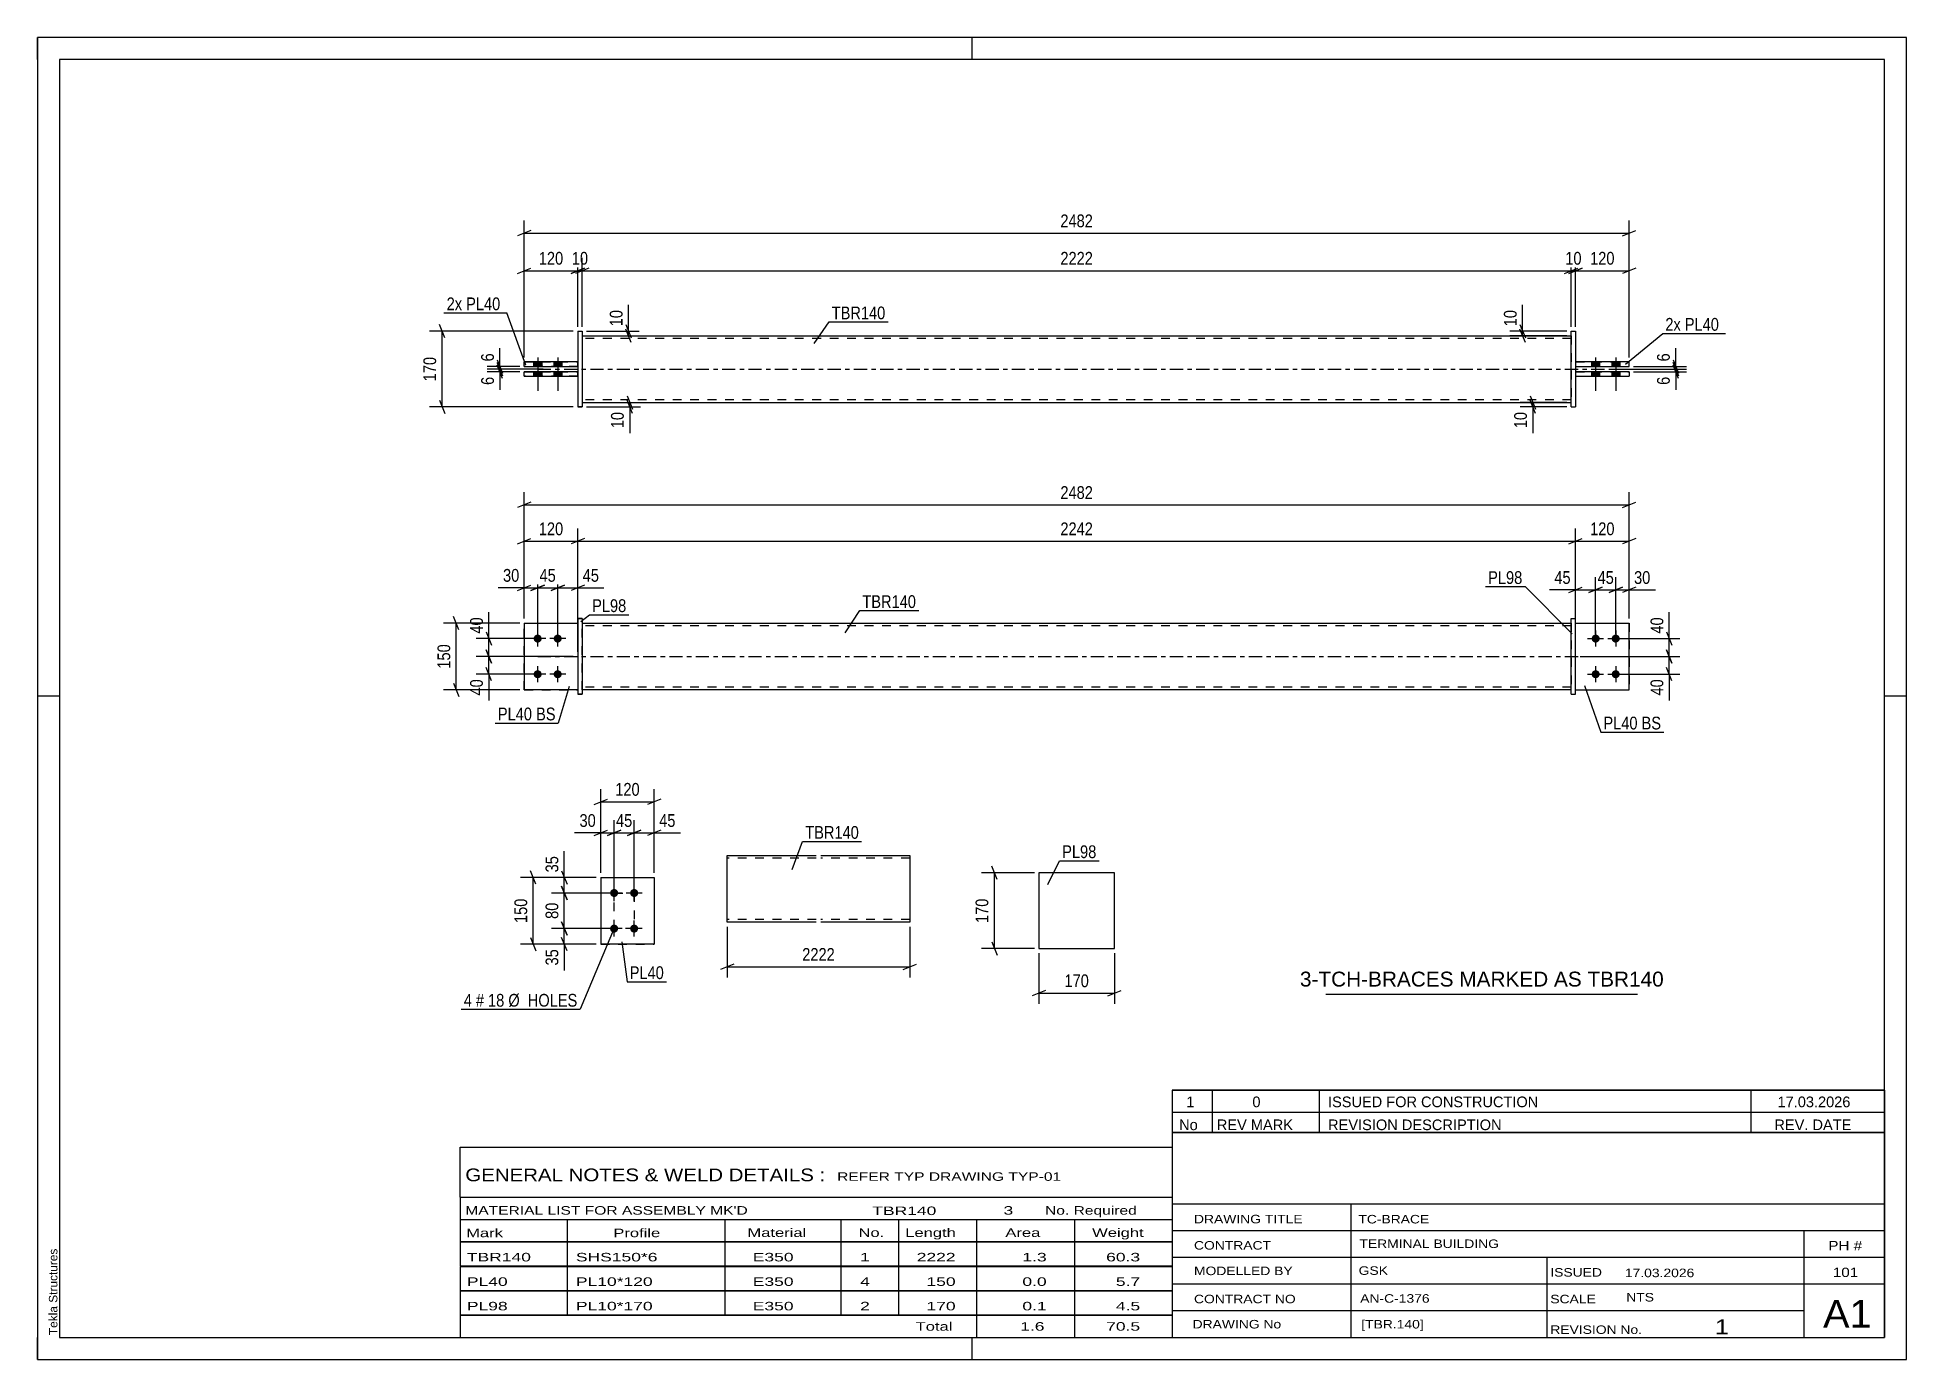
# Paper-space layout 'Layout1' of a CAD drawing. Header units: millimetres. Extents: x 0 to 420, y 0 to 297.
# The model-space entities are those that its viewports show. They can reach past a viewport. Long polylines and large blocks are cut down to what shows.
import ezdxf

# ---------------------------------------------------------------- set-up
doc = ezdxf.new("R2010")
doc.units = ezdxf.units.MM
doc.linetypes.add('DXK_LINE_DOT2', pattern=[3.9198, 1.9599, -1.9599])
doc.linetypes.add('DXK_LINE_DOT3', pattern=[5.9187, 2.979, -0.9799, 0.9799, -0.9799])
doc.layers.add('Viewport layer', color=7, linetype='Continuous', plot=False)
doc.styles.add('Arial', font='ARIAL.TTF', dxfattribs={"height": 0.2})
doc.styles.add('Arial Narrow', font='ARIALN.TTF', dxfattribs={"height": 0.2})

# ---------------------------------------------------------------- blocks, each defined once
blk = doc.blocks.new('Unknown-580573274-1163')
at = {"color": 5, "linetype": 'Continuous'}
for p, q in [((420, 297), (0, 297)), ((0, 297), (0, 0)), ((0, 292), (0, 297)), ((210, 292), (210, 297)), ((420, 0), (420, 297)), ((415, 292), (5, 292)), ((5, 292), (5, 5)), ((415, 5), (415, 292)), ((5, 149), (0, 149)), ((420, 149), (415, 149)), ((0, 0), (0, 5)), ((5, 5), (415, 5)), ((210, 0), (210, 5)), ((0, 0), (420, 0))]:
    blk.add_line(p, q, dxfattribs=at)
at = {"color": 174, "linetype": 'Continuous', "style": 'Arial'}
blk.add_text('Tekla Structures', height=1.9102, rotation=90, dxfattribs=at).set_placement((4.5, 5.5))
blk = doc.blocks.new('Part-580573274-1794 - 1738')
at = {"color": 2, "linetype": 'Continuous'}
for p, q in [((109.41, 165.45), (121.41, 165.45)), ((109.41, 165.45), (109.41, 150.45)), ((121.41, 150.45), (109.41, 150.45)), ((109.41, 150.45), (109.41, 150.45))]:
    blk.add_line(p, q, dxfattribs=at)
at = {"color": 7, "linetype": 'DXK_LINE_DOT2'}
for p, q in [((109.41, 165.45), (121.41, 165.45)), ((121.41, 165.45), (121.41, 165.45)), ((121.41, 165.45), (121.41, 150.45)), ((109.41, 150.45), (121.41, 150.45)), ((109.41, 150.45), (109.41, 150.45))]:
    blk.add_line(p, q, dxfattribs=at)
blk = doc.blocks.new('Part-580573274-1769 - 1738')
at = {"color": 2, "linetype": 'Continuous'}
for p, q in [((345.63, 165.45), (357.63, 165.45)), ((357.63, 165.45), (357.63, 165.45)), ((357.63, 150.45), (357.63, 165.45)), ((345.63, 150.45), (357.63, 150.45))]:
    blk.add_line(p, q, dxfattribs=at)
at = {"color": 7, "linetype": 'DXK_LINE_DOT2'}
for p, q in [((345.63, 165.45), (357.63, 165.45)), ((345.63, 150.45), (345.63, 165.45)), ((345.63, 150.45), (345.63, 150.45)), ((345.63, 150.45), (357.63, 150.45))]:
    blk.add_line(p, q, dxfattribs=at)
blk = doc.blocks.new('Part-580573274-1764 - 1738')
at = {"color": 7, "linetype": 'DXK_LINE_DOT2'}
for p, q in [((345.63, 165.45), (357.63, 165.45)), ((345.63, 150.45), (345.63, 165.45)), ((345.63, 165.45), (357.63, 165.45)), ((357.63, 165.45), (357.63, 165.45)), ((357.63, 165.45), (357.63, 150.45)), ((345.63, 150.45), (345.63, 150.45)), ((345.63, 150.45), (357.63, 150.45)), ((345.63, 150.45), (357.63, 150.45))]:
    blk.add_line(p, q, dxfattribs=at)
blk = doc.blocks.new('Part-580573274-1784 - 1738')
at = {"color": 2, "linetype": 'Continuous'}
for p, q in [((344.63, 166.45), (345.63, 166.45)), ((344.63, 149.45), (344.63, 166.45)), ((345.63, 149.45), (345.63, 166.45)), ((344.63, 149.45), (344.63, 149.45)), ((344.63, 149.45), (345.63, 149.45))]:
    blk.add_line(p, q, dxfattribs=at)
at = {"color": 7, "linetype": 'DXK_LINE_DOT2'}
for p, q in [((344.63, 166.45), (345.63, 166.45)), ((344.63, 149.45), (345.63, 149.45))]:
    blk.add_line(p, q, dxfattribs=at)
blk = doc.blocks.new('Part-580573274-1799 - 1738')
at = {"color": 2, "linetype": 'Continuous'}
for p, q in [((122.41, 166.45), (121.41, 166.45)), ((121.41, 166.45), (121.41, 149.45)), ((122.41, 166.45), (122.41, 166.45)), ((122.41, 166.45), (122.41, 149.45)), ((121.41, 149.45), (122.41, 149.45))]:
    blk.add_line(p, q, dxfattribs=at)
at = {"color": 7, "linetype": 'DXK_LINE_DOT2'}
for p, q in [((121.41, 166.45), (122.41, 166.45)), ((122.41, 149.45), (121.41, 149.45))]:
    blk.add_line(p, q, dxfattribs=at)
blk = doc.blocks.new('Part-580573274-1789 - 1738')
at = {"color": 7, "linetype": 'DXK_LINE_DOT2'}
for p, q in [((109.41, 165.45), (121.41, 165.45)), ((109.41, 165.45), (121.41, 165.45)), ((109.41, 150.45), (109.41, 165.45)), ((121.41, 165.45), (121.41, 165.45)), ((121.41, 165.45), (121.41, 150.45)), ((109.41, 150.45), (121.41, 150.45)), ((121.41, 150.45), (109.41, 150.45)), ((109.41, 150.45), (109.41, 150.45))]:
    blk.add_line(p, q, dxfattribs=at)
blk = doc.blocks.new('Part-580573274-1804 - 1738')
at = {"color": 2, "linetype": 'Continuous'}
for p, q in [((122.41, 165.45), (344.63, 165.45)), ((344.63, 150.45), (122.41, 150.45))]:
    blk.add_line(p, q, dxfattribs=at)
at = {"color": 7, "linetype": 'DXK_LINE_DOT2'}
for p, q in [((122.41, 150.45), (122.41, 165.45)), ((344.63, 164.85), (122.41, 164.85)), ((344.63, 165.45), (344.63, 150.45)), ((344.63, 151.05), (122.41, 151.05))]:
    blk.add_line(p, q, dxfattribs=at)
at = {"color": 7, "linetype": 'DXK_LINE_DOT3'}
blk.add_line((112.41, 157.95), (354.63, 157.95), dxfattribs=at)
blk = doc.blocks.new('Bolt-580573274-1805 - 1738')
at = {"linetype": 'Continuous'}
for points in [[(350.13, 162.85), (350.32, 162.83), (350.5, 162.78), (350.66, 162.68), (350.8, 162.56), (350.91, 162.4), (350.99, 162.23), (351.03, 162.05), (351.03, 161.86), (350.99, 161.68), (350.91, 161.5), (350.8, 161.35), (350.66, 161.23), (350.5, 161.13), (350.32, 161.07), (350.13, 161.05), (349.95, 161.07), (349.77, 161.13), (349.6, 161.23), (349.47, 161.35), (349.35, 161.5), (349.28, 161.68), (349.24, 161.86), (349.24, 162.05), (349.28, 162.23), (349.35, 162.4), (349.47, 162.56), (349.6, 162.68), (349.77, 162.78), (349.95, 162.83)], [(354.63, 162.85), (354.82, 162.83), (355, 162.78), (355.16, 162.68), (355.3, 162.56), (355.41, 162.4), (355.49, 162.23), (355.53, 162.05), (355.53, 161.86), (355.49, 161.68), (355.41, 161.5), (355.3, 161.35), (355.16, 161.23), (355, 161.13), (354.82, 161.07), (354.63, 161.05), (354.45, 161.07), (354.27, 161.13), (354.1, 161.23), (353.97, 161.35), (353.85, 161.5), (353.78, 161.68), (353.74, 161.86), (353.74, 162.05), (353.78, 162.23), (353.85, 162.4), (353.97, 162.56), (354.1, 162.68), (354.27, 162.78), (354.45, 162.83)], [(350.13, 154.85), (350.32, 154.83), (350.5, 154.78), (350.66, 154.68), (350.8, 154.56), (350.91, 154.4), (350.99, 154.23), (351.03, 154.05), (351.03, 153.86), (350.99, 153.68), (350.91, 153.5), (350.8, 153.35), (350.66, 153.23), (350.5, 153.13), (350.32, 153.07), (350.13, 153.05), (349.95, 153.07), (349.77, 153.13), (349.6, 153.23), (349.47, 153.35), (349.35, 153.5), (349.28, 153.68), (349.24, 153.86), (349.24, 154.05), (349.28, 154.23), (349.35, 154.4), (349.47, 154.56), (349.6, 154.68), (349.77, 154.78), (349.95, 154.83)], [(354.63, 154.85), (354.82, 154.83), (355, 154.78), (355.16, 154.68), (355.3, 154.56), (355.41, 154.4), (355.49, 154.23), (355.53, 154.05), (355.53, 153.86), (355.49, 153.68), (355.41, 153.5), (355.3, 153.35), (355.16, 153.23), (355, 153.13), (354.82, 153.07), (354.63, 153.05), (354.45, 153.07), (354.27, 153.13), (354.1, 153.23), (353.97, 153.35), (353.85, 153.5), (353.78, 153.68), (353.74, 153.86), (353.74, 154.05), (353.78, 154.23), (353.85, 154.4), (353.97, 154.56), (354.1, 154.68), (354.27, 154.78), (354.45, 154.83)]]:
    blk.add_hatch(color=1, dxfattribs=at).paths.add_polyline_path(points)
at = {"color": 1, "linetype": 'Continuous'}
for p, q in [((348.33, 161.95), (351.93, 161.95)), ((350.13, 163.75), (350.13, 160.15)), ((352.83, 161.95), (356.43, 161.95)), ((354.63, 163.75), (354.63, 160.15)), ((350.13, 155.75), (350.13, 152.15)), ((354.63, 155.75), (354.63, 152.15)), ((348.33, 153.95), (351.93, 153.95)), ((352.83, 153.95), (356.43, 153.95))]:
    blk.add_line(p, q, dxfattribs=at)
blk = doc.blocks.new('Bolt-580573274-1806 - 1738')
at = {"linetype": 'Continuous'}
for points in [[(112.41, 161.05), (112.22, 161.07), (112.04, 161.13), (111.88, 161.23), (111.74, 161.35), (111.63, 161.5), (111.55, 161.68), (111.51, 161.86), (111.51, 162.05), (111.55, 162.23), (111.63, 162.4), (111.74, 162.56), (111.88, 162.68), (112.04, 162.78), (112.22, 162.83), (112.41, 162.85), (112.59, 162.83), (112.77, 162.78), (112.94, 162.68), (113.08, 162.56), (113.19, 162.4), (113.26, 162.23), (113.3, 162.05), (113.3, 161.86), (113.26, 161.68), (113.19, 161.5), (113.08, 161.35), (112.94, 161.23), (112.77, 161.13), (112.59, 161.07)], [(116.91, 161.05), (116.72, 161.07), (116.54, 161.13), (116.38, 161.23), (116.24, 161.35), (116.13, 161.5), (116.05, 161.68), (116.01, 161.86), (116.01, 162.05), (116.05, 162.23), (116.13, 162.4), (116.24, 162.56), (116.38, 162.68), (116.54, 162.78), (116.72, 162.83), (116.91, 162.85), (117.09, 162.83), (117.27, 162.78), (117.44, 162.68), (117.58, 162.56), (117.69, 162.4), (117.76, 162.23), (117.8, 162.05), (117.8, 161.86), (117.76, 161.68), (117.69, 161.5), (117.58, 161.35), (117.44, 161.23), (117.27, 161.13), (117.09, 161.07)], [(112.41, 153.05), (112.22, 153.07), (112.04, 153.13), (111.88, 153.23), (111.74, 153.35), (111.63, 153.5), (111.55, 153.68), (111.51, 153.86), (111.51, 154.05), (111.55, 154.23), (111.63, 154.4), (111.74, 154.56), (111.88, 154.68), (112.04, 154.78), (112.22, 154.83), (112.41, 154.85), (112.59, 154.83), (112.77, 154.78), (112.94, 154.68), (113.08, 154.56), (113.19, 154.4), (113.26, 154.23), (113.3, 154.05), (113.3, 153.86), (113.26, 153.68), (113.19, 153.5), (113.08, 153.35), (112.94, 153.23), (112.77, 153.13), (112.59, 153.07)], [(116.91, 153.05), (116.72, 153.07), (116.54, 153.13), (116.38, 153.23), (116.24, 153.35), (116.13, 153.5), (116.05, 153.68), (116.01, 153.86), (116.01, 154.05), (116.05, 154.23), (116.13, 154.4), (116.24, 154.56), (116.38, 154.68), (116.54, 154.78), (116.72, 154.83), (116.91, 154.85), (117.09, 154.83), (117.27, 154.78), (117.44, 154.68), (117.58, 154.56), (117.69, 154.4), (117.76, 154.23), (117.8, 154.05), (117.8, 153.86), (117.76, 153.68), (117.69, 153.5), (117.58, 153.35), (117.44, 153.23), (117.27, 153.13), (117.09, 153.07)]]:
    blk.add_hatch(color=1, dxfattribs=at).paths.add_polyline_path(points)
at = {"color": 1, "linetype": 'Continuous'}
for p, q in [((114.21, 161.95), (110.61, 161.95)), ((112.41, 160.15), (112.41, 163.75)), ((118.71, 161.95), (115.11, 161.95)), ((116.91, 160.15), (116.91, 163.75)), ((112.41, 152.15), (112.41, 155.75)), ((116.91, 152.15), (116.91, 155.75)), ((114.21, 153.95), (110.61, 153.95)), ((118.71, 153.95), (115.11, 153.95))]:
    blk.add_line(p, q, dxfattribs=at)
blk = doc.blocks.new('Part-580573274-1418 - 1390')
at = {"color": 2, "linetype": 'Continuous'}
for p, q in [((357.63, 224.09), (345.63, 224.09)), ((345.63, 223.09), (357.63, 223.09)), ((357.63, 223.09), (357.63, 224.09))]:
    blk.add_line(p, q, dxfattribs=at)
at = {"color": 7, "linetype": 'DXK_LINE_DOT2'}
for p, q in [((345.63, 224.09), (345.63, 223.09)), ((345.63, 224.09), (357.63, 224.09)), ((345.63, 223.09), (357.63, 223.09))]:
    blk.add_line(p, q, dxfattribs=at)
blk = doc.blocks.new('Part-580573274-1445 - 1390')
at = {"color": 2, "linetype": 'Continuous'}
for p, q in [((122.41, 229.99), (344.63, 229.99)), ((122.41, 214.99), (344.63, 214.99))]:
    blk.add_line(p, q, dxfattribs=at)
at = {"color": 7, "linetype": 'DXK_LINE_DOT2'}
for p, q in [((122.41, 229.99), (122.41, 214.99)), ((344.63, 229.39), (122.41, 229.39)), ((344.63, 229.99), (344.63, 214.99)), ((344.63, 215.59), (122.41, 215.59))]:
    blk.add_line(p, q, dxfattribs=at)
at = {"color": 7, "linetype": 'DXK_LINE_DOT3'}
blk.add_line((112.41, 222.49), (354.63, 222.49), dxfattribs=at)
blk = doc.blocks.new('Bolt-580573274-1429 - 1390')
at = {"linetype": 'Continuous'}
for points in [[(111.51, 223.09), (113.31, 223.09), (113.31, 224.09), (111.51, 224.09)], [(111.51, 223.09), (113.31, 223.09), (113.31, 224.09), (111.51, 224.09)], [(116.01, 223.09), (117.81, 223.09), (117.81, 224.09), (116.01, 224.09)], [(116.01, 223.09), (117.81, 223.09), (117.81, 224.09), (116.01, 224.09)], [(111.51, 220.89), (113.31, 220.89), (113.31, 221.89), (111.51, 221.89)], [(111.51, 220.89), (113.31, 220.89), (113.31, 221.89), (111.51, 221.89)], [(116.01, 220.89), (117.81, 220.89), (117.81, 221.89), (116.01, 221.89)], [(116.01, 220.89), (117.81, 220.89), (117.81, 221.89), (116.01, 221.89)]]:
    blk.add_hatch(color=1, dxfattribs=at).paths.add_polyline_path(points)
at = {"color": 1, "linetype": 'Continuous'}
for p, q in [((111.51, 224.09), (111.51, 223.09)), ((111.51, 224.09), (111.51, 223.09)), ((112.41, 225.09), (112.41, 217.59)), ((112.41, 225.09), (112.41, 217.59)), ((113.31, 224.09), (113.31, 223.09)), ((113.31, 224.09), (113.31, 223.09)), ((116.01, 224.09), (116.01, 223.09)), ((116.01, 224.09), (116.01, 223.09)), ((116.91, 225.09), (116.91, 217.59)), ((116.91, 225.09), (116.91, 217.59)), ((117.81, 224.09), (117.81, 223.09)), ((117.81, 224.09), (117.81, 223.09)), ((111.51, 221.89), (111.51, 220.89)), ((111.51, 221.89), (111.51, 220.89)), ((113.31, 221.89), (113.31, 220.89)), ((113.31, 221.89), (113.31, 220.89)), ((116.01, 221.89), (116.01, 220.89)), ((116.01, 221.89), (116.01, 220.89)), ((117.81, 221.89), (117.81, 220.89)), ((117.81, 221.89), (117.81, 220.89))]:
    blk.add_line(p, q, dxfattribs=at)
blk = doc.blocks.new('Part-580573274-1446 - 1390')
at = {"color": 2, "linetype": 'Continuous'}
for p, q in [((121.41, 230.99), (122.41, 230.99)), ((121.41, 230.99), (121.41, 213.99)), ((122.41, 230.99), (122.41, 230.99)), ((122.41, 230.99), (122.41, 213.99)), ((122.41, 213.99), (121.41, 213.99)), ((121.41, 213.99), (121.41, 213.99))]:
    blk.add_line(p, q, dxfattribs=at)
at = {"color": 7, "linetype": 'DXK_LINE_DOT2'}
for p, q in [((121.41, 230.99), (122.41, 230.99)), ((121.41, 213.99), (122.41, 213.99)), ((121.41, 213.99), (121.41, 213.99))]:
    blk.add_line(p, q, dxfattribs=at)
blk = doc.blocks.new('Bolt-580573274-1430 - 1390')
at = {"linetype": 'Continuous'}
for points in [[(351.03, 224.09), (349.23, 224.09), (349.23, 223.09), (351.03, 223.09)], [(351.03, 224.09), (349.23, 224.09), (349.23, 223.09), (351.03, 223.09)], [(355.53, 224.09), (353.73, 224.09), (353.73, 223.09), (355.53, 223.09)], [(355.53, 224.09), (353.73, 224.09), (353.73, 223.09), (355.53, 223.09)], [(351.03, 221.89), (349.23, 221.89), (349.23, 220.89), (351.03, 220.89)], [(351.03, 221.89), (349.23, 221.89), (349.23, 220.89), (351.03, 220.89)], [(355.53, 221.89), (353.73, 221.89), (353.73, 220.89), (355.53, 220.89)], [(355.53, 221.89), (353.73, 221.89), (353.73, 220.89), (355.53, 220.89)]]:
    blk.add_hatch(color=1, dxfattribs=at).paths.add_polyline_path(points)
at = {"color": 1, "linetype": 'Continuous'}
for p, q in [((349.23, 224.09), (349.23, 223.09)), ((349.23, 224.09), (349.23, 223.09)), ((350.13, 225.09), (350.13, 217.59)), ((350.13, 225.09), (350.13, 217.59)), ((351.03, 224.09), (351.03, 223.09)), ((351.03, 224.09), (351.03, 223.09)), ((353.73, 224.09), (353.73, 223.09)), ((353.73, 224.09), (353.73, 223.09)), ((354.63, 225.09), (354.63, 217.59)), ((354.63, 225.09), (354.63, 217.59)), ((355.53, 224.09), (355.53, 223.09)), ((355.53, 224.09), (355.53, 223.09)), ((349.23, 221.89), (349.23, 220.89)), ((349.23, 221.89), (349.23, 220.89)), ((351.03, 221.89), (351.03, 220.89)), ((351.03, 221.89), (351.03, 220.89)), ((353.73, 221.89), (353.73, 220.89)), ((353.73, 221.89), (353.73, 220.89)), ((355.53, 221.89), (355.53, 220.89)), ((355.53, 221.89), (355.53, 220.89))]:
    blk.add_line(p, q, dxfattribs=at)
blk = doc.blocks.new('Part-580573274-1451 - 1390')
at = {"color": 2, "linetype": 'Continuous'}
for p, q in [((121.41, 221.89), (109.41, 221.89)), ((109.41, 220.89), (109.41, 221.89)), ((109.41, 220.89), (121.41, 220.89)), ((109.41, 220.89), (109.41, 220.89))]:
    blk.add_line(p, q, dxfattribs=at)
at = {"color": 7, "linetype": 'DXK_LINE_DOT2'}
for p, q in [((109.41, 221.89), (121.41, 221.89)), ((121.41, 220.89), (109.41, 220.89)), ((121.41, 220.89), (121.41, 221.89))]:
    blk.add_line(p, q, dxfattribs=at)
blk = doc.blocks.new('Part-580573274-1456 - 1390')
at = {"color": 2, "linetype": 'Continuous'}
for p, q in [((121.41, 224.09), (109.41, 224.09)), ((109.41, 223.09), (109.41, 224.09)), ((109.41, 223.09), (121.41, 223.09)), ((109.41, 223.09), (109.41, 223.09))]:
    blk.add_line(p, q, dxfattribs=at)
at = {"color": 7, "linetype": 'DXK_LINE_DOT2'}
for p, q in [((109.41, 224.09), (121.41, 224.09)), ((121.41, 223.09), (109.41, 223.09)), ((121.41, 223.09), (121.41, 224.09))]:
    blk.add_line(p, q, dxfattribs=at)
blk = doc.blocks.new('Part-580573274-1457 - 1390')
at = {"color": 2, "linetype": 'Continuous'}
for p, q in [((344.63, 230.99), (344.63, 230.99)), ((344.63, 213.99), (344.63, 230.99)), ((344.63, 230.99), (345.63, 230.99)), ((345.63, 230.99), (345.63, 230.99)), ((345.63, 230.99), (345.63, 213.99)), ((344.63, 213.99), (345.63, 213.99)), ((344.63, 213.99), (344.63, 213.99)), ((345.63, 213.99), (345.63, 213.99))]:
    blk.add_line(p, q, dxfattribs=at)
at = {"color": 7, "linetype": 'DXK_LINE_DOT2'}
for p, q in [((344.63, 230.99), (345.63, 230.99)), ((344.63, 213.99), (345.63, 213.99)), ((345.63, 213.99), (345.63, 213.99))]:
    blk.add_line(p, q, dxfattribs=at)
blk = doc.blocks.new('Part-580573274-1462 - 1390')
at = {"color": 2, "linetype": 'Continuous'}
for p, q in [((357.63, 221.89), (345.63, 221.89)), ((345.63, 220.89), (357.63, 220.89)), ((357.63, 221.89), (357.63, 220.89))]:
    blk.add_line(p, q, dxfattribs=at)
at = {"color": 7, "linetype": 'DXK_LINE_DOT2'}
for p, q in [((345.63, 221.89), (345.63, 220.89)), ((345.63, 221.89), (357.63, 221.89)), ((345.63, 220.89), (357.63, 220.89))]:
    blk.add_line(p, q, dxfattribs=at)
blk = doc.blocks.new('Bolt-580573274-2158 - 2123')
at = {"linetype": 'Continuous'}
for points in [[(129.59, 105.71), (129.78, 105.69), (129.96, 105.64), (130.12, 105.54), (130.26, 105.42), (130.37, 105.26), (130.45, 105.09), (130.48, 104.91), (130.48, 104.72), (130.45, 104.54), (130.37, 104.36), (130.26, 104.21), (130.12, 104.09), (129.96, 103.99), (129.78, 103.93), (129.59, 103.91), (129.4, 103.93), (129.22, 103.99), (129.06, 104.09), (128.92, 104.21), (128.81, 104.36), (128.73, 104.54), (128.69, 104.72), (128.69, 104.91), (128.73, 105.09), (128.81, 105.26), (128.92, 105.42), (129.06, 105.54), (129.22, 105.64), (129.4, 105.69)], [(134.09, 105.71), (134.28, 105.69), (134.46, 105.64), (134.62, 105.54), (134.76, 105.42), (134.87, 105.26), (134.95, 105.09), (134.98, 104.91), (134.98, 104.72), (134.95, 104.54), (134.87, 104.36), (134.76, 104.21), (134.62, 104.09), (134.46, 103.99), (134.28, 103.93), (134.09, 103.91), (133.9, 103.93), (133.72, 103.99), (133.56, 104.09), (133.42, 104.21), (133.31, 104.36), (133.23, 104.54), (133.19, 104.72), (133.19, 104.91), (133.23, 105.09), (133.31, 105.26), (133.42, 105.42), (133.56, 105.54), (133.72, 105.64), (133.9, 105.69)], [(129.59, 97.71), (129.78, 97.69), (129.96, 97.64), (130.12, 97.54), (130.26, 97.42), (130.37, 97.26), (130.45, 97.09), (130.48, 96.91), (130.48, 96.72), (130.45, 96.54), (130.37, 96.36), (130.26, 96.21), (130.12, 96.09), (129.96, 95.99), (129.78, 95.93), (129.59, 95.91), (129.4, 95.93), (129.22, 95.99), (129.06, 96.09), (128.92, 96.21), (128.81, 96.36), (128.73, 96.54), (128.69, 96.72), (128.69, 96.91), (128.73, 97.09), (128.81, 97.26), (128.92, 97.42), (129.06, 97.54), (129.22, 97.64), (129.4, 97.69)], [(134.09, 97.71), (134.28, 97.69), (134.46, 97.64), (134.62, 97.54), (134.76, 97.42), (134.87, 97.26), (134.95, 97.09), (134.98, 96.91), (134.98, 96.72), (134.95, 96.54), (134.87, 96.36), (134.76, 96.21), (134.62, 96.09), (134.46, 95.99), (134.28, 95.93), (134.09, 95.91), (133.9, 95.93), (133.72, 95.99), (133.56, 96.09), (133.42, 96.21), (133.31, 96.36), (133.23, 96.54), (133.19, 96.72), (133.19, 96.91), (133.23, 97.09), (133.31, 97.26), (133.42, 97.42), (133.56, 97.54), (133.72, 97.64), (133.9, 97.69)]]:
    blk.add_hatch(color=1, dxfattribs=at).paths.add_polyline_path(points)
at = {"color": 1, "linetype": 'Continuous'}
for p, q in [((129.59, 103.01), (129.59, 106.61)), ((134.09, 103.01), (134.09, 106.61)), ((131.39, 104.81), (127.79, 104.81)), ((135.89, 104.81), (132.29, 104.81)), ((131.39, 96.81), (127.79, 96.81)), ((129.59, 95.01), (129.59, 98.61)), ((135.89, 96.81), (132.29, 96.81)), ((134.09, 95.01), (134.09, 98.61))]:
    blk.add_line(p, q, dxfattribs=at)
blk = doc.blocks.new('Part-580573274-2163 - 2123')
at = {"color": 2, "linetype": 'Continuous'}
for p, q in [((126.59, 108.31), (138.59, 108.31)), ((126.59, 108.31), (126.59, 93.31)), ((138.59, 108.31), (138.59, 108.31)), ((138.59, 108.31), (138.59, 93.31)), ((138.59, 93.31), (126.59, 93.31)), ((126.59, 93.31), (126.59, 93.31))]:
    blk.add_line(p, q, dxfattribs=at)
at = {"color": 7, "linetype": 'DXK_LINE_DOT2'}
for p, q in [((126.59, 108.31), (138.59, 108.31)), ((138.59, 108.31), (138.59, 108.31)), ((126.59, 93.31), (138.59, 93.31))]:
    blk.add_line(p, q, dxfattribs=at)
blk = doc.blocks.new('Part-580573274-2294 - 2288')
at = {"color": 2, "linetype": 'Continuous'}
for p, q in [((242.02, 109.31), (225.02, 109.31)), ((225.02, 109.31), (225.02, 92.31)), ((242.02, 92.31), (242.02, 109.31)), ((225.02, 92.31), (242.02, 92.31))]:
    blk.add_line(p, q, dxfattribs=at)
blk = doc.blocks.new('Part-580573274-2321 - 2313')
at = {"color": 2, "linetype": 'Continuous'}
for p, q in [((155.01, 98.32), (155.01, 113.23)), ((155.01, 113.23), (175.01, 113.23)), ((176.01, 113.23), (196.01, 113.23)), ((196.01, 113.23), (196.01, 98.23)), ((155.01, 98.23), (155.01, 98.32)), ((175.01, 98.23), (155.01, 98.23)), ((196.01, 98.23), (176.01, 98.23))]:
    blk.add_line(p, q, dxfattribs=at)
at = {"color": 7, "linetype": 'DXK_LINE_DOT2'}
for p, q in [((175.01, 112.63), (155.01, 112.63)), ((196.01, 112.63), (176.01, 112.63)), ((155.01, 98.83), (155.01, 98.88)), ((175.01, 98.83), (155.01, 98.83)), ((196.01, 98.83), (176.01, 98.83)), ((196.01, 98.83), (196.01, 98.88))]:
    blk.add_line(p, q, dxfattribs=at)
blk = doc.blocks.new('Rectangle-580573274-2273 - 2123')
at = {"color": 1, "linetype": 'DXK_LINE_DOT2'}
blk.add_lwpolyline([(129.59, 104.81), (134.09, 104.81), (134.09, 96.81), (129.59, 96.81), (129.59, 104.81)], close=True, dxfattribs=at)
blk = doc.blocks.new('StraightDimension-580573274-1826 - 1738')
at = {"color": 7, "linetype": 'Continuous'}
for p, q in [((348.63, 172.29), (351.63, 173.49)), ((350.13, 162.95), (350.13, 175.74)), ((350.13, 172.89), (354.63, 172.89)), ((356.13, 173.49), (353.13, 172.29)), ((354.63, 162.95), (354.63, 175.74))]:
    blk.add_line(p, q, dxfattribs=at)
at = {"color": 0}
blk.add_wipeout([(354.81, 173.64), (354.81, 177.84), (349.96, 177.84), (349.96, 173.64)], dxfattribs=at)
at = {"color": 3, "style": 'Arial Narrow'}
blk.add_text('45', height=2.863, dxfattribs=at).set_placement((350.56, 174.24))
blk = doc.blocks.new('StraightDimension-580573274-1914 - 1738')
at = {"color": 7, "linetype": 'Continuous'}
for p, q in [((121.41, 158.95), (121.41, 186.68)), ((345.63, 166.45), (345.63, 186.68)), ((122.91, 184.43), (119.91, 183.23)), ((121.41, 183.83), (345.63, 183.83)), ((344.13, 183.23), (347.13, 184.43))]:
    blk.add_line(p, q, dxfattribs=at)
at = {"color": 0}
blk.add_wipeout([(237.78, 184.58), (237.78, 188.78), (229.26, 188.78), (229.26, 184.58)], dxfattribs=at)
at = {"color": 3, "style": 'Arial Narrow'}
blk.add_text('2242', height=2.863, dxfattribs=at).set_placement((229.86, 185.18))
blk = doc.blocks.new('StraightDimension-580573274-1991 - 1738')
at = {"color": 7, "linetype": 'Continuous'}
for p, q in [((120.41, 157.95), (98.59, 157.95)), ((100.84, 159.45), (102.04, 156.45)), ((102.04, 152.45), (100.84, 155.45)), ((101.44, 153.95), (101.44, 157.95)), ((111.41, 153.95), (98.59, 153.95))]:
    blk.add_line(p, q, dxfattribs=at)
at = {"color": 0}
blk.add_wipeout([(100.69, 153.43), (96.49, 153.43), (96.49, 148.57), (100.69, 148.57)], dxfattribs=at)
at = {"color": 7, "linetype": 'Continuous'}
blk.add_line((101.44, 153.95), (101.44, 148.05), dxfattribs=at)
blk.add_line((101.44, 153.95), (101.44, 148.05), dxfattribs=at)
at = {"color": 3, "style": 'Arial Narrow'}
blk.add_text('40', height=2.863, rotation=90.0002, dxfattribs=at).set_placement((100.09, 149.17))
blk = doc.blocks.new('StraightDimension-580573274-1974 - 1738')
at = {"color": 7, "linetype": 'Continuous'}
for p, q in [((115.41, 172.78), (118.41, 173.98)), ((116.91, 162.95), (116.91, 176.23)), ((116.91, 173.38), (121.41, 173.38)), ((122.91, 173.98), (119.91, 172.78)), ((121.41, 166.45), (121.41, 176.23))]:
    blk.add_line(p, q, dxfattribs=at)
at = {"color": 0}
blk.add_wipeout([(126.79, 174.13), (126.79, 178.33), (121.93, 178.33), (121.93, 174.13)], dxfattribs=at)
at = {"color": 7, "linetype": 'Continuous'}
blk.add_line((121.41, 173.38), (127.31, 173.38), dxfattribs=at)
blk.add_line((121.41, 173.38), (127.31, 173.38), dxfattribs=at)
at = {"color": 3, "style": 'Arial Narrow'}
blk.add_text('45', height=2.863, dxfattribs=at).set_placement((122.53, 174.73))
blk = doc.blocks.new('StraightDimension-580573274-2000 - 1738')
at = {"color": 7, "linetype": 'Continuous'}
for p, q in [((111.41, 161.95), (98.59, 161.95)), ((100.84, 163.45), (102.04, 160.45)), ((101.44, 157.95), (101.44, 161.95)), ((120.41, 157.95), (98.59, 157.95)), ((102.04, 156.45), (100.84, 159.45))]:
    blk.add_line(p, q, dxfattribs=at)
at = {"color": 0}
blk.add_wipeout([(100.69, 167.34), (96.49, 167.34), (96.49, 162.48), (100.69, 162.48)], dxfattribs=at)
at = {"color": 7, "linetype": 'Continuous'}
blk.add_line((101.44, 161.95), (101.44, 167.86), dxfattribs=at)
blk.add_line((101.44, 161.95), (101.44, 167.86), dxfattribs=at)
at = {"color": 3, "style": 'Arial Narrow'}
blk.add_text('40', height=2.863, rotation=90.0002, dxfattribs=at).set_placement((100.09, 163.08))
blk = doc.blocks.new('StraightDimension-580573274-1929 - 1738')
at = {"color": 7, "linetype": 'Continuous'}
for p, q in [((109.41, 166.45), (109.41, 186.68)), ((121.41, 158.95), (121.41, 186.68)), ((107.91, 183.23), (110.91, 184.43)), ((109.41, 183.83), (121.41, 183.83)), ((122.91, 184.43), (119.91, 183.23))]:
    blk.add_line(p, q, dxfattribs=at)
at = {"color": 0}
blk.add_wipeout([(118.75, 184.58), (118.75, 188.78), (112.07, 188.78), (112.07, 184.58)], dxfattribs=at)
at = {"color": 3, "style": 'Arial Narrow'}
blk.add_text('120', height=2.863, dxfattribs=at).set_placement((112.67, 185.18))
blk = doc.blocks.new('StraightDimension-580573274-1810 - 1738')
at = {"color": 7, "linetype": 'Continuous'}
for p, q in [((353.13, 172.29), (356.13, 173.49)), ((354.63, 162.95), (354.63, 175.74)), ((354.63, 172.89), (357.63, 172.89)), ((359.13, 173.49), (356.13, 172.29)), ((357.63, 166.45), (357.63, 175.74))]:
    blk.add_line(p, q, dxfattribs=at)
at = {"color": 0}
blk.add_wipeout([(363.02, 173.64), (363.02, 177.84), (358.16, 177.84), (358.16, 173.64)], dxfattribs=at)
at = {"color": 7, "linetype": 'Continuous'}
blk.add_line((357.63, 172.89), (363.54, 172.89), dxfattribs=at)
blk.add_line((357.63, 172.89), (363.54, 172.89), dxfattribs=at)
at = {"color": 3, "style": 'Arial Narrow'}
blk.add_text('30', height=2.863, dxfattribs=at).set_placement((358.76, 174.24))
blk = doc.blocks.new('StraightDimension-580573274-1839 - 1738')
at = {"color": 7, "linetype": 'Continuous'}
for p, q in [((344.13, 172.29), (347.13, 173.49)), ((345.63, 166.45), (345.63, 175.74)), ((345.63, 172.89), (350.13, 172.89)), ((351.63, 173.49), (348.63, 172.29)), ((350.13, 162.95), (350.13, 175.74))]:
    blk.add_line(p, q, dxfattribs=at)
at = {"color": 0}
blk.add_wipeout([(345.11, 173.64), (345.11, 177.84), (340.25, 177.84), (340.25, 173.64)], dxfattribs=at)
at = {"color": 7, "linetype": 'Continuous'}
blk.add_line((345.63, 172.89), (339.73, 172.89), dxfattribs=at)
blk.add_line((345.63, 172.89), (339.73, 172.89), dxfattribs=at)
at = {"color": 3, "style": 'Arial Narrow'}
blk.add_text('45', height=2.863, dxfattribs=at).set_placement((340.85, 174.24))
blk = doc.blocks.new('StraightDimension-580573274-1856 - 1738')
at = {"color": 7, "linetype": 'Continuous'}
for p, q in [((109.41, 166.45), (109.41, 194.83)), ((357.63, 166.45), (357.63, 194.83)), ((110.91, 192.58), (107.91, 191.38)), ((109.41, 191.98), (357.63, 191.98)), ((356.13, 191.38), (359.13, 192.58))]:
    blk.add_line(p, q, dxfattribs=at)
at = {"color": 0}
blk.add_wipeout([(237.78, 192.73), (237.78, 196.93), (229.26, 196.93), (229.26, 192.73)], dxfattribs=at)
at = {"color": 3, "style": 'Arial Narrow'}
blk.add_text('2482', height=2.863, dxfattribs=at).set_placement((229.86, 193.33))
blk = doc.blocks.new('StraightDimension-580573274-1876 - 1738')
at = {"color": 7, "linetype": 'Continuous'}
for p, q in [((355.63, 161.95), (369.08, 161.95)), ((366.08, 163.45), (367.28, 160.45)), ((366.68, 157.95), (366.68, 161.95)), ((346.63, 157.95), (369.08, 157.95)), ((367.28, 156.45), (366.08, 159.45))]:
    blk.add_line(p, q, dxfattribs=at)
at = {"color": 0}
blk.add_wipeout([(365.93, 167.34), (361.73, 167.34), (361.73, 162.48), (365.93, 162.48)], dxfattribs=at)
at = {"color": 7, "linetype": 'Continuous'}
blk.add_line((366.68, 161.95), (366.68, 167.86), dxfattribs=at)
blk.add_line((366.68, 161.95), (366.68, 167.86), dxfattribs=at)
at = {"color": 3, "style": 'Arial Narrow'}
blk.add_text('40', height=2.863, rotation=90.0002, dxfattribs=at).set_placement((365.33, 163.08))
blk = doc.blocks.new('StraightDimension-580573274-1885 - 1738')
at = {"color": 7, "linetype": 'Continuous'}
for p, q in [((346.63, 157.95), (369.08, 157.95)), ((366.08, 159.45), (367.28, 156.45)), ((367.28, 152.45), (366.08, 155.45)), ((366.68, 153.95), (366.68, 157.95)), ((355.63, 153.95), (369.08, 153.95))]:
    blk.add_line(p, q, dxfattribs=at)
at = {"color": 0}
blk.add_wipeout([(365.93, 153.43), (361.73, 153.43), (361.73, 148.57), (365.93, 148.57)], dxfattribs=at)
at = {"color": 7, "linetype": 'Continuous'}
blk.add_line((366.68, 153.95), (366.68, 148.05), dxfattribs=at)
blk.add_line((366.68, 153.95), (366.68, 148.05), dxfattribs=at)
at = {"color": 3, "style": 'Arial Narrow'}
blk.add_text('40', height=2.863, rotation=90.0002, dxfattribs=at).set_placement((365.33, 149.17))
blk = doc.blocks.new('StraightDimension-580573274-1895 - 1738')
at = {"color": 7, "linetype": 'Continuous'}
for p, q in [((345.63, 166.45), (345.63, 186.68)), ((357.63, 166.45), (357.63, 186.68)), ((344.13, 183.23), (347.13, 184.43)), ((345.63, 183.83), (357.63, 183.83)), ((359.13, 184.43), (356.13, 183.23))]:
    blk.add_line(p, q, dxfattribs=at)
at = {"color": 0}
blk.add_wipeout([(354.98, 184.58), (354.98, 188.78), (348.29, 188.78), (348.29, 184.58)], dxfattribs=at)
at = {"color": 3, "style": 'Arial Narrow'}
blk.add_text('120', height=2.863, dxfattribs=at).set_placement((348.89, 185.18))
blk = doc.blocks.new('StraightDimension-580573274-1945 - 1738')
at = {"color": 7, "linetype": 'Continuous'}
for p, q in [((107.91, 172.78), (110.91, 173.98)), ((109.41, 166.45), (109.41, 176.23)), ((109.41, 173.38), (112.41, 173.38)), ((113.91, 173.98), (110.91, 172.78)), ((112.41, 162.95), (112.41, 176.23))]:
    blk.add_line(p, q, dxfattribs=at)
at = {"color": 0}
blk.add_wipeout([(108.88, 174.13), (108.88, 178.33), (104.03, 178.33), (104.03, 174.13)], dxfattribs=at)
at = {"color": 7, "linetype": 'Continuous'}
blk.add_line((109.41, 173.38), (103.5, 173.38), dxfattribs=at)
blk.add_line((109.41, 173.38), (103.5, 173.38), dxfattribs=at)
at = {"color": 3, "style": 'Arial Narrow'}
blk.add_text('30', height=2.863, dxfattribs=at).set_placement((104.63, 174.73))
blk = doc.blocks.new('StraightDimension-580573274-1961 - 1738')
at = {"color": 7, "linetype": 'Continuous'}
for p, q in [((110.91, 172.78), (113.91, 173.98)), ((112.41, 162.95), (112.41, 176.23)), ((112.41, 173.38), (116.91, 173.38)), ((118.41, 173.98), (115.41, 172.78)), ((116.91, 162.95), (116.91, 176.23))]:
    blk.add_line(p, q, dxfattribs=at)
at = {"color": 0}
blk.add_wipeout([(117.09, 174.13), (117.09, 178.33), (112.23, 178.33), (112.23, 174.13)], dxfattribs=at)
at = {"color": 3, "style": 'Arial Narrow'}
blk.add_text('45', height=2.863, dxfattribs=at).set_placement((112.83, 174.73))
blk = doc.blocks.new('StraightDimension-580573274-2010 - 1738')
at = {"color": 7, "linetype": 'Continuous'}
for p, q in [((108.41, 165.45), (91.26, 165.45)), ((94.71, 163.95), (93.51, 166.95)), ((94.11, 150.45), (94.11, 165.45)), ((93.51, 151.95), (94.71, 148.95)), ((108.41, 150.45), (91.26, 150.45))]:
    blk.add_line(p, q, dxfattribs=at)
at = {"color": 0}
blk.add_wipeout([(93.36, 161.3), (89.16, 161.3), (89.16, 154.61), (93.36, 154.61)], dxfattribs=at)
at = {"color": 3, "style": 'Arial Narrow'}
blk.add_text('150', height=2.863, rotation=90.0002, dxfattribs=at).set_placement((92.76, 155.21))
blk = doc.blocks.new('StraightDimension-580573274-1691 - 1390')
at = {"color": 7, "linetype": 'Continuous'}
for p, q in [((103.33, 223.99), (104.53, 220.99)), ((104.53, 220.39), (103.33, 223.39)), ((113.66, 222.49), (101.08, 222.49)), ((108.41, 221.89), (101.08, 221.89)), ((103.93, 221.89), (103.93, 222.49))]:
    blk.add_line(p, q, dxfattribs=at)
at = {"color": 0}
blk.add_wipeout([(103.18, 221.36), (98.98, 221.36), (98.98, 218.33), (103.18, 218.33)], dxfattribs=at)
at = {"color": 7, "linetype": 'Continuous'}
blk.add_line((103.93, 221.89), (103.93, 217.81), dxfattribs=at)
blk.add_line((103.93, 221.89), (103.93, 217.81), dxfattribs=at)
at = {"color": 3, "style": 'Arial Narrow'}
blk.add_text('6', height=2.86, rotation=90.0002, dxfattribs=at).set_placement((102.58, 218.93))
blk = doc.blocks.new('StraightDimension-580573274-1552 - 1390')
at = {"color": 7, "linetype": 'Continuous'}
for p, q in [((333.13, 232.49), (334.33, 229.49)), ((334.33, 228.49), (333.13, 231.49)), ((343.63, 230.99), (330.88, 230.99)), ((343.63, 229.99), (330.88, 229.99)), ((333.73, 229.99), (333.73, 230.99))]:
    blk.add_line(p, q, dxfattribs=at)
at = {"color": 0}
blk.add_wipeout([(332.98, 236.37), (328.78, 236.37), (328.78, 231.51), (332.98, 231.51)], dxfattribs=at)
at = {"color": 7, "linetype": 'Continuous'}
blk.add_line((333.73, 230.99), (333.73, 236.89), dxfattribs=at)
blk.add_line((333.73, 230.99), (333.73, 236.89), dxfattribs=at)
at = {"color": 3, "style": 'Arial Narrow'}
blk.add_text('10', height=2.863, rotation=90.0002, dxfattribs=at).set_placement((332.38, 232.11))
blk = doc.blocks.new('StraightDimension-580573274-1538 - 1390')
at = {"color": 7, "linetype": 'Continuous'}
for p, q in [((343.63, 214.99), (333.18, 214.99)), ((335.43, 216.49), (336.63, 213.49)), ((336.63, 212.49), (335.43, 215.49)), ((336.03, 213.99), (336.03, 214.99)), ((343.63, 213.99), (333.18, 213.99))]:
    blk.add_line(p, q, dxfattribs=at)
at = {"color": 0}
blk.add_wipeout([(335.28, 213.46), (331.08, 213.46), (331.08, 208.61), (335.28, 208.61)], dxfattribs=at)
at = {"color": 7, "linetype": 'Continuous'}
blk.add_line((336.03, 213.99), (336.03, 208.08), dxfattribs=at)
blk.add_line((336.03, 213.99), (336.03, 208.08), dxfattribs=at)
at = {"color": 3, "style": 'Arial Narrow'}
blk.add_text('10', height=2.863, rotation=90.0002, dxfattribs=at).set_placement((334.68, 209.21))
blk = doc.blocks.new('StraightDimension-580573274-1567 - 1390')
at = {"color": 7, "linetype": 'Continuous'}
for p, q in [((110.91, 253.61), (107.91, 252.41)), ((109.41, 225.09), (109.41, 255.86)), ((109.41, 253.01), (357.63, 253.01)), ((356.13, 252.41), (359.13, 253.61)), ((357.63, 225.09), (357.63, 255.86))]:
    blk.add_line(p, q, dxfattribs=at)
at = {"color": 0}
blk.add_wipeout([(237.78, 253.76), (237.78, 257.96), (229.26, 257.96), (229.26, 253.76)], dxfattribs=at)
at = {"color": 3, "style": 'Arial Narrow'}
blk.add_text('2482', height=2.863, dxfattribs=at).set_placement((229.86, 254.36))
blk = doc.blocks.new('StraightDimension-580573274-1578 - 1390')
at = {"color": 7, "linetype": 'Continuous'}
for p, q in [((344.13, 244), (347.13, 245.2)), ((345.63, 231.99), (345.63, 247.45)), ((345.63, 244.6), (357.63, 244.6)), ((359.13, 245.2), (356.13, 244)), ((357.63, 225.09), (357.63, 247.45))]:
    blk.add_line(p, q, dxfattribs=at)
at = {"color": 0}
blk.add_wipeout([(354.98, 245.35), (354.98, 249.55), (348.29, 249.55), (348.29, 245.35)], dxfattribs=at)
at = {"color": 3, "style": 'Arial Narrow'}
blk.add_text('120', height=2.863, dxfattribs=at).set_placement((348.89, 245.95))
blk = doc.blocks.new('StraightDimension-580573274-1588 - 1390')
at = {"color": 7, "linetype": 'Continuous'}
for p, q in [((107.91, 244), (110.91, 245.2)), ((109.41, 225.09), (109.41, 247.45)), ((109.41, 244.6), (121.41, 244.6)), ((122.91, 245.2), (119.91, 244)), ((121.41, 231.99), (121.41, 247.45))]:
    blk.add_line(p, q, dxfattribs=at)
at = {"color": 0}
blk.add_wipeout([(118.75, 245.35), (118.75, 249.55), (112.07, 249.55), (112.07, 245.35)], dxfattribs=at)
at = {"color": 3, "style": 'Arial Narrow'}
blk.add_text('120', height=2.863, dxfattribs=at).set_placement((112.67, 245.95))
blk = doc.blocks.new('StraightDimension-580573274-1598 - 1390')
at = {"color": 7, "linetype": 'Continuous'}
for p, q in [((119.91, 244), (122.91, 245.2)), ((123.91, 245.2), (120.91, 244)), ((121.41, 231.99), (121.41, 247.45)), ((121.41, 244.6), (122.41, 244.6)), ((122.41, 231.99), (122.41, 247.45))]:
    blk.add_line(p, q, dxfattribs=at)
at = {"color": 0}
blk.add_wipeout([(124.34, 245.35), (124.34, 249.55), (119.48, 249.55), (119.48, 245.35)], dxfattribs=at)
at = {"color": 3, "style": 'Arial Narrow'}
blk.add_text('10', height=2.863, dxfattribs=at).set_placement((120.08, 245.95))
blk = doc.blocks.new('StraightDimension-580573274-1608 - 1390')
at = {"color": 7, "linetype": 'Continuous'}
for p, q in [((123.91, 245.2), (120.91, 244)), ((122.41, 231.99), (122.41, 247.45)), ((122.41, 244.6), (344.63, 244.6)), ((343.13, 244), (346.13, 245.2)), ((344.63, 231.99), (344.63, 247.45))]:
    blk.add_line(p, q, dxfattribs=at)
at = {"color": 0}
blk.add_wipeout([(237.78, 245.35), (237.78, 249.55), (229.26, 249.55), (229.26, 245.35)], dxfattribs=at)
at = {"color": 3, "style": 'Arial Narrow'}
blk.add_text('2222', height=2.863, dxfattribs=at).set_placement((229.86, 245.95))
blk = doc.blocks.new('StraightDimension-580573274-1618 - 1390')
at = {"color": 7, "linetype": 'Continuous'}
for p, q in [((343.13, 244), (346.13, 245.2)), ((347.13, 245.2), (344.13, 244)), ((344.63, 231.99), (344.63, 247.45)), ((344.63, 244.6), (345.63, 244.6)), ((345.63, 231.99), (345.63, 247.45))]:
    blk.add_line(p, q, dxfattribs=at)
at = {"color": 0}
blk.add_wipeout([(347.56, 245.35), (347.56, 249.55), (342.71, 249.55), (342.71, 245.35)], dxfattribs=at)
at = {"color": 3, "style": 'Arial Narrow'}
blk.add_text('10', height=2.863, dxfattribs=at).set_placement((343.31, 245.95))
blk = doc.blocks.new('StraightDimension-580573274-1629 - 1390')
at = {"color": 7, "linetype": 'Continuous'}
for p, q in [((123.41, 214.99), (135.5, 214.99)), ((132.5, 216.49), (133.7, 213.49)), ((133.7, 212.49), (132.5, 215.49)), ((133.1, 213.99), (133.1, 214.99)), ((123.41, 213.99), (135.5, 213.99))]:
    blk.add_line(p, q, dxfattribs=at)
at = {"color": 0}
blk.add_wipeout([(132.35, 213.46), (128.15, 213.46), (128.15, 208.61), (132.35, 208.61)], dxfattribs=at)
at = {"color": 7, "linetype": 'Continuous'}
blk.add_line((133.1, 213.99), (133.1, 208.08), dxfattribs=at)
blk.add_line((133.1, 213.99), (133.1, 208.08), dxfattribs=at)
at = {"color": 3, "style": 'Arial Narrow'}
blk.add_text('10', height=2.863, rotation=90.0002, dxfattribs=at).set_placement((131.75, 209.21))
blk = doc.blocks.new('StraightDimension-580573274-1639 - 1390')
at = {"color": 7, "linetype": 'Continuous'}
for p, q in [((132.23, 232.49), (133.43, 229.49)), ((133.43, 228.49), (132.23, 231.49)), ((123.41, 230.99), (135.23, 230.99)), ((123.41, 229.99), (135.23, 229.99)), ((132.83, 229.99), (132.83, 230.99))]:
    blk.add_line(p, q, dxfattribs=at)
at = {"color": 0}
blk.add_wipeout([(132.08, 236.37), (127.88, 236.37), (127.88, 231.51), (132.08, 231.51)], dxfattribs=at)
at = {"color": 7, "linetype": 'Continuous'}
blk.add_line((132.83, 230.99), (132.83, 236.89), dxfattribs=at)
blk.add_line((132.83, 230.99), (132.83, 236.89), dxfattribs=at)
at = {"color": 3, "style": 'Arial Narrow'}
blk.add_text('10', height=2.863, rotation=90.0002, dxfattribs=at).set_placement((131.48, 232.11))
blk = doc.blocks.new('StraightDimension-580573274-1650 - 1390')
at = {"color": 7, "linetype": 'Continuous'}
for p, q in [((367.53, 223.99), (368.73, 220.99)), ((368.73, 220.39), (367.53, 223.39)), ((353.38, 222.49), (370.53, 222.49)), ((358.63, 221.89), (370.53, 221.89)), ((368.13, 221.89), (368.13, 222.49))]:
    blk.add_line(p, q, dxfattribs=at)
at = {"color": 0}
blk.add_wipeout([(367.38, 221.36), (363.18, 221.36), (363.18, 218.34), (367.38, 218.34)], dxfattribs=at)
at = {"color": 7, "linetype": 'Continuous'}
blk.add_line((368.13, 221.89), (368.13, 217.81), dxfattribs=at)
blk.add_line((368.13, 221.89), (368.13, 217.81), dxfattribs=at)
at = {"color": 3, "style": 'Arial Narrow'}
blk.add_text('6', height=2.86, rotation=90.0002, dxfattribs=at).set_placement((366.78, 218.94))
blk = doc.blocks.new('StraightDimension-580573274-1661 - 1390')
at = {"color": 7, "linetype": 'Continuous'}
for p, q in [((358.63, 223.09), (370.53, 223.09)), ((367.53, 224.59), (368.73, 221.59)), ((368.73, 220.99), (367.53, 223.99)), ((368.13, 222.49), (368.13, 223.09)), ((353.38, 222.49), (370.53, 222.49))]:
    blk.add_line(p, q, dxfattribs=at)
at = {"color": 0}
blk.add_wipeout([(367.38, 226.64), (363.18, 226.64), (363.18, 223.61), (367.38, 223.61)], dxfattribs=at)
at = {"color": 7, "linetype": 'Continuous'}
blk.add_line((368.13, 223.09), (368.13, 227.17), dxfattribs=at)
blk.add_line((368.13, 223.09), (368.13, 227.17), dxfattribs=at)
at = {"color": 3, "style": 'Arial Narrow'}
blk.add_text('6', height=2.86, rotation=90.0002, dxfattribs=at).set_placement((366.78, 224.21))
blk = doc.blocks.new('StraightDimension-580573274-1670 - 1390')
at = {"color": 7, "linetype": 'Continuous'}
for p, q in [((91.54, 229.49), (90.34, 232.49)), ((120.41, 230.99), (88.09, 230.99)), ((90.94, 213.99), (90.94, 230.99)), ((90.34, 215.49), (91.54, 212.49)), ((120.41, 213.99), (88.09, 213.99))]:
    blk.add_line(p, q, dxfattribs=at)
at = {"color": 0}
blk.add_wipeout([(90.19, 225.83), (85.99, 225.83), (85.99, 219.15), (90.19, 219.15)], dxfattribs=at)
at = {"color": 3, "style": 'Arial Narrow'}
blk.add_text('170', height=2.863, rotation=90.0002, dxfattribs=at).set_placement((89.59, 219.75))
blk = doc.blocks.new('StraightDimension-580573274-1681 - 1390')
at = {"color": 7, "linetype": 'Continuous'}
for p, q in [((108.41, 223.09), (101.08, 223.09)), ((103.33, 224.59), (104.53, 221.59)), ((104.53, 220.99), (103.33, 223.99)), ((103.93, 222.49), (103.93, 223.09)), ((113.66, 222.49), (101.08, 222.49))]:
    blk.add_line(p, q, dxfattribs=at)
at = {"color": 0}
blk.add_wipeout([(103.18, 226.64), (98.98, 226.64), (98.98, 223.61), (103.18, 223.61)], dxfattribs=at)
at = {"color": 7, "linetype": 'Continuous'}
blk.add_line((103.93, 223.09), (103.93, 227.17), dxfattribs=at)
blk.add_line((103.93, 223.09), (103.93, 227.17), dxfattribs=at)
at = {"color": 3, "style": 'Arial Narrow'}
blk.add_text('6', height=2.86, rotation=90.0002, dxfattribs=at).set_placement((102.58, 224.21))
blk = doc.blocks.new('StraightDimension-580573274-2166 - 2123')
at = {"color": 7, "linetype": 'Continuous'}
for p, q in [((126.59, 109.31), (126.59, 128.16)), ((138.59, 109.31), (138.59, 128.16)), ((125.09, 124.71), (128.09, 125.91)), ((126.59, 125.31), (138.59, 125.31)), ((140.09, 125.91), (137.09, 124.71))]:
    blk.add_line(p, q, dxfattribs=at)
at = {"color": 0}
blk.add_wipeout([(135.93, 126.06), (135.93, 130.26), (129.25, 130.26), (129.25, 126.06)], dxfattribs=at)
at = {"color": 3, "style": 'Arial Narrow'}
blk.add_text('120', height=2.863, dxfattribs=at).set_placement((129.85, 126.66))
blk = doc.blocks.new('StraightDimension-580573274-2183 - 2123')
at = {"color": 7, "linetype": 'Continuous'}
for p, q in [((128.09, 117.71), (131.09, 118.91)), ((129.59, 105.81), (129.59, 121.16)), ((129.59, 118.31), (134.09, 118.31)), ((135.59, 118.91), (132.59, 117.71)), ((134.09, 105.81), (134.09, 121.16))]:
    blk.add_line(p, q, dxfattribs=at)
at = {"color": 0}
blk.add_wipeout([(134.27, 119.06), (134.27, 123.26), (129.41, 123.26), (129.41, 119.06)], dxfattribs=at)
at = {"color": 3, "style": 'Arial Narrow'}
blk.add_text('45', height=2.863, dxfattribs=at).set_placement((130.01, 119.66))
blk = doc.blocks.new('StraightDimension-580573274-2193 - 2123')
at = {"color": 7, "linetype": 'Continuous'}
for p, q in [((125.09, 117.71), (128.09, 118.91)), ((126.59, 109.31), (126.59, 121.16)), ((126.59, 118.31), (129.59, 118.31)), ((131.09, 118.91), (128.09, 117.71)), ((129.59, 105.81), (129.59, 121.16))]:
    blk.add_line(p, q, dxfattribs=at)
at = {"color": 0}
blk.add_wipeout([(126.06, 119.06), (126.06, 123.26), (121.21, 123.26), (121.21, 119.06)], dxfattribs=at)
at = {"color": 7, "linetype": 'Continuous'}
blk.add_line((126.59, 118.31), (120.68, 118.31), dxfattribs=at)
blk.add_line((126.59, 118.31), (120.68, 118.31), dxfattribs=at)
at = {"color": 3, "style": 'Arial Narrow'}
blk.add_text('30', height=2.863, dxfattribs=at).set_placement((121.81, 119.66))
blk = doc.blocks.new('StraightDimension-580573274-2206 - 2123')
at = {"color": 7, "linetype": 'Continuous'}
for p, q in [((132.59, 117.71), (135.59, 118.91)), ((134.09, 105.81), (134.09, 121.16)), ((134.09, 118.31), (138.59, 118.31)), ((140.09, 118.91), (137.09, 117.71)), ((138.59, 109.31), (138.59, 121.16))]:
    blk.add_line(p, q, dxfattribs=at)
at = {"color": 0}
blk.add_wipeout([(143.97, 119.06), (143.97, 123.26), (139.11, 123.26), (139.11, 119.06)], dxfattribs=at)
at = {"color": 7, "linetype": 'Continuous'}
blk.add_line((138.59, 118.31), (144.5, 118.31), dxfattribs=at)
blk.add_line((138.59, 118.31), (144.5, 118.31), dxfattribs=at)
at = {"color": 3, "style": 'Arial Narrow'}
blk.add_text('45', height=2.863, dxfattribs=at).set_placement((139.71, 119.66))
blk = doc.blocks.new('StraightDimension-580573274-2220 - 2123')
at = {"color": 7, "linetype": 'Continuous'}
for p, q in [((112, 106.81), (110.8, 109.81)), ((125.59, 108.31), (108.55, 108.31)), ((111.4, 93.31), (111.4, 108.31)), ((125.59, 93.31), (108.55, 93.31)), ((110.8, 94.81), (112, 91.81))]:
    blk.add_line(p, q, dxfattribs=at)
at = {"color": 0}
blk.add_wipeout([(110.65, 104.16), (106.45, 104.16), (106.45, 97.47), (110.65, 97.47)], dxfattribs=at)
at = {"color": 3, "style": 'Arial Narrow'}
blk.add_text('150', height=2.863, rotation=90.0002, dxfattribs=at).set_placement((110.05, 98.07))
blk = doc.blocks.new('StraightDimension-580573274-2237 - 2123')
at = {"color": 7, "linetype": 'Continuous'}
for p, q in [((128.59, 96.81), (115.55, 96.81)), ((117.8, 98.31), (119, 95.31)), ((118.4, 93.31), (118.4, 96.81)), ((125.59, 93.31), (115.55, 93.31)), ((119, 91.81), (117.8, 94.81))]:
    blk.add_line(p, q, dxfattribs=at)
at = {"color": 0}
blk.add_wipeout([(117.65, 92.79), (113.45, 92.79), (113.45, 87.93), (117.65, 87.93)], dxfattribs=at)
at = {"color": 7, "linetype": 'Continuous'}
blk.add_line((118.4, 93.31), (118.4, 87.41), dxfattribs=at)
blk.add_line((118.4, 93.31), (118.4, 87.41), dxfattribs=at)
at = {"color": 3, "style": 'Arial Narrow'}
blk.add_text('35', height=2.863, rotation=90.0002, dxfattribs=at).set_placement((117.05, 88.53))
blk = doc.blocks.new('StraightDimension-580573274-2250 - 2123')
at = {"color": 7, "linetype": 'Continuous'}
for p, q in [((117.8, 106.31), (119, 103.31)), ((128.59, 104.81), (115.55, 104.81)), ((118.4, 96.81), (118.4, 104.81)), ((128.59, 96.81), (115.55, 96.81)), ((119, 95.31), (117.8, 98.31))]:
    blk.add_line(p, q, dxfattribs=at)
at = {"color": 0}
blk.add_wipeout([(117.65, 103.24), (113.45, 103.24), (113.45, 98.39), (117.65, 98.39)], dxfattribs=at)
at = {"color": 3, "style": 'Arial Narrow'}
blk.add_text('80', height=2.863, rotation=90.0002, dxfattribs=at).set_placement((117.05, 98.99))
blk = doc.blocks.new('StraightDimension-580573274-2260 - 2123')
at = {"color": 7, "linetype": 'Continuous'}
for p, q in [((117.8, 109.81), (119, 106.81)), ((125.59, 108.31), (115.55, 108.31)), ((119, 103.31), (117.8, 106.31)), ((118.4, 104.81), (118.4, 108.31)), ((128.59, 104.81), (115.55, 104.81))]:
    blk.add_line(p, q, dxfattribs=at)
at = {"color": 0}
blk.add_wipeout([(117.65, 113.7), (113.45, 113.7), (113.45, 108.84), (117.65, 108.84)], dxfattribs=at)
at = {"color": 7, "linetype": 'Continuous'}
blk.add_line((118.4, 108.31), (118.4, 114.22), dxfattribs=at)
blk.add_line((118.4, 108.31), (118.4, 114.22), dxfattribs=at)
at = {"color": 3, "style": 'Arial Narrow'}
blk.add_text('35', height=2.863, rotation=90.0002, dxfattribs=at).set_placement((117.05, 109.44))
blk = doc.blocks.new('StraightDimension-580573274-2305 - 2288')
at = {"color": 7, "linetype": 'Continuous'}
for p, q in [((225.02, 91.31), (225.02, 79.91)), ((242.02, 91.31), (242.02, 79.91)), ((226.52, 82.91), (223.52, 81.71)), ((225.02, 82.31), (242.02, 82.31)), ((240.52, 81.71), (243.52, 82.91))]:
    blk.add_line(p, q, dxfattribs=at)
at = {"color": 0}
blk.add_wipeout([(236.86, 83.06), (236.86, 87.26), (230.18, 87.26), (230.18, 83.06)], dxfattribs=at)
at = {"color": 3, "style": 'Arial Narrow'}
blk.add_text('170', height=2.863, dxfattribs=at).set_placement((230.78, 83.66))
blk = doc.blocks.new('StraightDimension-580573274-2296 - 2288')
at = {"color": 7, "linetype": 'Continuous'}
for p, q in [((224.02, 109.31), (212.17, 109.31)), ((215.62, 107.81), (214.42, 110.81)), ((215.02, 92.31), (215.02, 109.31)), ((214.42, 93.81), (215.62, 90.81)), ((224.02, 92.31), (212.17, 92.31))]:
    blk.add_line(p, q, dxfattribs=at)
at = {"color": 0}
blk.add_wipeout([(214.27, 104.16), (210.07, 104.16), (210.07, 97.47), (214.27, 97.47)], dxfattribs=at)
at = {"color": 3, "style": 'Arial Narrow'}
blk.add_text('170', height=2.863, rotation=90.0002, dxfattribs=at).set_placement((213.67, 98.07))
blk = doc.blocks.new('StraightDimension-580573274-2325 - 2313')
at = {"color": 7, "linetype": 'Continuous'}
for p, q in [((155.01, 97.23), (155.01, 85.83)), ((196.01, 97.23), (196.01, 85.83)), ((156.51, 88.83), (153.51, 87.63)), ((155.01, 88.23), (196.01, 88.23)), ((194.51, 87.63), (197.51, 88.83))]:
    blk.add_line(p, q, dxfattribs=at)
at = {"color": 0}
blk.add_wipeout([(179.77, 88.98), (179.77, 93.18), (171.26, 93.18), (171.26, 88.98)], dxfattribs=at)
at = {"color": 3, "style": 'Arial Narrow'}
blk.add_text('2222', height=2.863, dxfattribs=at).set_placement((171.86, 89.58))
blk = doc.blocks.new('Unknown-580573274-3645')
at = {"color": 7, "linetype": 'Continuous'}
for p, q in [((95, 47.75), (255, 47.75)), ((95, 36.5), (95, 47.75)), ((255, 47.75), (255, 36.5)), ((95, 36.5), (255, 36.5)), ((95, 36.5), (95, 31.5)), ((255, 36.5), (255, 31.5)), ((95, 31.5), (255, 31.5)), ((95, 31.5), (95, 26.5)), ((119, 31.5), (119, 26.5)), ((154.5, 31.5), (154.5, 26.5)), ((180.5, 31.5), (180.5, 26.5)), ((193.5, 31.5), (193.5, 26.5)), ((211, 31.5), (211, 26.5)), ((233, 31.5), (233, 26.5)), ((255, 31.5), (255, 26.5)), ((95, 26.5), (255, 26.5)), ((95, 26.45), (95, 21.05)), ((95, 26.45), (255, 26.45)), ((119, 26.5), (119, 21)), ((154.5, 26.5), (154.5, 21)), ((180.5, 26.5), (180.5, 21)), ((193.5, 26.5), (193.5, 21)), ((211, 26.5), (211, 21)), ((233, 26.5), (233, 21)), ((255, 26.45), (255, 21.05)), ((95, 21.05), (255, 21.05)), ((119, 21), (119, 15.5)), ((154.5, 21), (154.5, 15.5)), ((180.5, 21), (180.5, 15.5)), ((193.5, 21), (193.5, 15.5)), ((211, 21), (211, 15.5)), ((233, 21), (233, 15.5)), ((95, 20.95), (95, 15.55)), ((95, 20.95), (255, 20.95)), ((255, 20.95), (255, 15.55)), ((95, 15.55), (255, 15.55)), ((95, 15.45), (95, 10.05)), ((95, 15.45), (255, 15.45)), ((119, 15.5), (119, 10)), ((154.5, 15.5), (154.5, 10)), ((180.5, 15.5), (180.5, 10)), ((193.5, 15.5), (193.5, 10)), ((211, 15.5), (211, 10)), ((233, 15.5), (233, 10)), ((255, 15.45), (255, 10.05)), ((95, 10.05), (255, 10.05)), ((95, 10), (255, 10)), ((95, 10), (95, 5)), ((211, 10), (211, 5)), ((233, 10), (233, 5)), ((255, 10), (255, 5)), ((95, 5), (255, 5))]:
    blk.add_line(p, q, dxfattribs=at)
at = {"color": 7, "style": 'Arial Narrow'}
for s, height, width, p in [('GENERAL NOTES & WELD DETAILS :', 2.8633, 1.4, (96.15, 40.06)), ('REFER TYP DRAWING TYP-01', 1.9089, 1.6, (179.7, 40.16)), ("MATERIAL LIST FOR ASSEMBLY MK'D", 1.9089, 1.6, (96.15, 32.56)), ('TBR140', 1.909, 1.794707, (187.59, 32.47)), ('3', 1.91, 1.794707, (217.08, 32.56)), ('No. Required', 1.9089, 1.6, (226.41, 32.56)), ('Mark', 1.909, 1.7, (96.34, 27.5)), ('Profile', 1.909, 1.7, (129.41, 27.5)), ('Material', 1.909, 1.7, (159.54, 27.56)), ('No.', 1.909, 1.7, (184.5, 27.56)), ('Length', 1.909, 1.7, (195, 27.56)), ('Area', 1.909, 1.7, (217.5, 27.56)), ('Weight', 1.909, 1.7, (237, 27.56))]:
    blk.add_text(s, height=height, dxfattribs=dict(at, width=width)).set_placement(p)
at = {"color": 7, "linetype": 'Continuous', "style": 'Arial Narrow'}
for s, height, width, p in [('TBR140', 1.909, 1.794707, (96.5, 22.06)), ('SHS150*6', 1.909, 1.794707, (121, 22.06)), ('E350', 1.909, 1.794707, (160.74, 22.06)), ('1', 1.91, 1.794707, (184.86, 22.06)), ('2222', 1.909, 1.794707, (197.58, 22.06)), ('1.3', 1.909, 1.794707, (221.32, 22.06)), ('60.3', 1.909, 1.794707, (240.14, 22.06)), ('PL40', 1.909, 1.794707, (96.5, 16.56)), ('PL10*120', 1.909, 1.794707, (121, 16.56)), ('E350', 1.909, 1.794707, (160.74, 16.56)), ('4', 1.91, 1.794707, (184.86, 16.56)), ('150', 1.909, 1.794707, (199.77, 16.56)), ('0.0', 1.909, 1.794707, (221.32, 16.56)), ('5.7', 1.909, 1.794707, (242.33, 16.56)), ('PL98', 1.909, 1.794707, (96.5, 11.06)), ('PL10*170', 1.909, 1.794707, (121, 11.06)), ('E350', 1.909, 1.794707, (160.74, 11.06)), ('2', 1.91, 1.794707, (184.86, 11.06)), ('170', 1.909, 1.794707, (199.77, 11.06)), ('0.1', 1.909, 1.794707, (221.32, 11.06)), ('4.5', 1.909, 1.794707, (242.33, 11.06)), ('Total', 1.909, 1.7, (197.33, 6.5)), ('1.6', 1.909, 1.794707, (220.83, 6.5)), ('70.5', 1.909, 1.794707, (240.14, 6.5))]:
    blk.add_text(s, height=height, dxfattribs=dict(at, width=width)).set_placement(p)
blk = doc.blocks.new('Unknown-580573274-3643')
at = {"color": 7, "linetype": 'Continuous'}
for p, q in [((255, 51.05), (255, 5)), ((255, 51.05), (415, 51.05)), ((415, 51), (415, 5)), ((255, 35), (415, 35)), ((295.14, 35), (295.14, 5)), ((255, 29), (415, 29)), ((397, 5.05), (397, 29.05)), ((255, 23), (415, 23)), ((339.14, 23), (339.14, 5)), ((255, 17), (415, 17)), ((255, 11), (397, 11)), ((255, 5), (415, 5))]:
    blk.add_line(p, q, dxfattribs=at)
at = {"color": 7, "style": 'Arial Narrow'}
for s, height, width, p in [('DRAWING TITLE', 1.9089, 1.425378, (259.88, 30.61)), ('TC-BRACE', 1.909, 1.425378, (296.81, 30.59)), ('CONTRACT', 1.909, 1.425378, (259.88, 24.71)), ('TERMINAL BUILDING', 1.9089, 1.425378, (297.06, 25.07)), ('MODELLED BY', 1.9089, 1.425378, (259.88, 18.98)), ('GSK', 1.909, 1.425378, (296.88, 19.04)), ('ISSUED', 1.909, 1.425378, (339.94, 18.64)), ('17.03.2026', 1.909, 1.425378, (356.69, 18.52)), ('CONTRACT NO', 1.9089, 1.425378, (259.88, 12.66)), ('AN-C-1376', 1.909, 1.425378, (297.23, 12.78)), ('SCALE', 1.909, 1.425378, (339.94, 12.65)), ('A1', 6.204, 1.25, (401.24, 7.2)), ('DRAWING No', 1.909, 1.425378, (259.56, 7)), ('[TBR.140]', 1.909, 1.425378, (297.46, 6.99)), ('1', 3.34, 1.5, (376.91, 5.68)), ('REVISION No.', 1.9089, 1.425378, (339.94, 5.77))]:
    blk.add_text(s, height=height, dxfattribs=dict(at, width=width)).set_placement(p)
at = {"color": 7, "linetype": 'Continuous', "style": 'Arial Narrow'}
for s, height, width, p in [('PH #', 2.1, 1.42538, (402.4, 24.55)), ('101', 2.1, 1.42538, (403.41, 18.55)), ('NTS', 1.909, 1.425378, (357, 13.05))]:
    blk.add_text(s, height=height, dxfattribs=dict(at, width=width)).set_placement(p)
blk = doc.blocks.new('Unknown-580573274-3644')
at = {"color": 7, "linetype": 'Continuous'}
for p, q in [((255, 60.55), (415, 60.55)), ((415, 60.55), (255, 60.55)), ((255, 60.55), (255, 55.55)), ((264, 60.55), (264, 55.55)), ((288, 60.55), (288, 55.55)), ((385, 60.55), (385, 55.55)), ((415, 60.55), (415, 55.55)), ((255, 55.55), (415, 55.55)), ((255, 55.55), (255, 51.05)), ((255, 55.55), (415, 55.55)), ((264, 55.55), (264, 51.05)), ((288, 55.55), (288, 51.05)), ((385, 55.55), (385, 51.05)), ((415, 55.55), (415, 51.05)), ((415, 51.05), (255, 51.05))]:
    blk.add_line(p, q, dxfattribs=at)
at = {"color": 7, "linetype": 'Continuous', "style": 'Arial Narrow'}
for s, height, width, p in [('1', 2.39, 1.196471, (258.16, 56.7)), ('0', 2.39, 1.196471, (273, 56.7)), ('ISSUED FOR CONSTRUCTION', 2.3861, 1.196471, (290, 56.7)), ('17.03.2026', 2.386, 1.196471, (391, 56.7)), ('No', 2.386, 1.2, (256.54, 51.55)), ('REV MARK', 2.386, 1.2, (265, 51.55)), ('REVISION DESCRIPTION', 2.3861, 1.2, (290, 51.55)), ('REV. DATE', 2.386, 1.2, (390.28, 51.55))]:
    blk.add_text(s, height=height, dxfattribs=dict(at, width=width)).set_placement(p)
blk = doc.blocks.new('Unknown-580573274-3646')
at = {"color": 7, "linetype": 'Continuous'}
blk.add_line((289.5, 82.05), (359.5, 82.05), dxfattribs=at)
at = {"color": 7, "style": 'Arial'}
blk.add_text('3-TCH-BRACES MARKED AS TBR140', height=3.3428, dxfattribs=at).set_placement((283.69, 83.8))
blk = doc.blocks.new('Mark-580573274-1795 - 1738')
at = {"color": 0}
blk.add_wipeout([(132.32, 167.92), (132.32, 170.92), (124.65, 170.92), (124.65, 167.92)], dxfattribs=at)
blk.add_wipeout([(132.32, 167.92), (132.32, 170.92), (124.65, 170.92), (124.65, 167.92)], dxfattribs=at)
at = {"color": 30, "linetype": 'Continuous'}
for p, q in [((122.1, 165.77), (124.05, 167.32)), ((124.05, 167.32), (132.92, 167.32))]:
    blk.add_line(p, q, dxfattribs=at)
at = {"color": 3, "style": 'Arial Narrow'}
blk.add_text('PL98', height=2.863, dxfattribs=at).set_placement((124.65, 167.92))
blk = doc.blocks.new('Mark-580573274-1780 - 1738')
at = {"color": 0}
blk.add_wipeout([(333.66, 174.23), (333.66, 177.23), (325.98, 177.23), (325.98, 174.23)], dxfattribs=at)
blk.add_wipeout([(333.66, 174.23), (333.66, 177.23), (325.98, 177.23), (325.98, 174.23)], dxfattribs=at)
at = {"color": 30, "linetype": 'Continuous'}
for p in [(325.38, 173.63), (344.86, 163.03)]:
    blk.add_line(p, (334.26, 173.63), dxfattribs=at)
at = {"color": 3, "style": 'Arial Narrow'}
blk.add_text('PL98', height=2.863, dxfattribs=at).set_placement((325.98, 174.23))
blk = doc.blocks.new('Mark-580573274-1800 - 1738')
at = {"color": 0}
blk.add_wipeout([(197.43, 168.83), (197.43, 171.83), (185.37, 171.83), (185.37, 168.83)], dxfattribs=at)
blk.add_wipeout([(197.43, 168.83), (197.43, 171.83), (185.37, 171.83), (185.37, 168.83)], dxfattribs=at)
at = {"color": 30, "linetype": 'Continuous'}
for p, q in [((181.47, 163.26), (184.77, 168.23)), ((184.77, 168.23), (198.03, 168.23))]:
    blk.add_line(p, q, dxfattribs=at)
at = {"color": 3, "style": 'Arial Narrow'}
blk.add_text('TBR140', height=2.863, dxfattribs=at).set_placement((185.37, 168.83))
blk = doc.blocks.new('MarkSet-580573274-2045 - 1738')
at = {"color": 0}
blk.add_wipeout([(111.15, 143.59), (111.15, 146.59), (103.47, 146.59), (103.47, 143.59)], dxfattribs=at)
blk.add_wipeout([(111.15, 143.59), (111.15, 146.59), (103.47, 146.59), (103.47, 143.59)], dxfattribs=at)
blk.add_wipeout([(116.43, 143.59), (116.43, 146.59), (112.05, 146.59), (112.05, 143.59)], dxfattribs=at)
blk.add_wipeout([(116.43, 143.59), (116.43, 146.59), (112.05, 146.59), (112.05, 143.59)], dxfattribs=at)
at = {"color": 30, "linetype": 'Continuous'}
for p in [(119.45, 151.23), (102.87, 142.99)]:
    blk.add_line(p, (117.03, 142.99), dxfattribs=at)
at = {"color": 3, "style": 'Arial Narrow'}
for s, p in [('PL40', (103.47, 143.59)), ('BS', (112.05, 143.59))]:
    blk.add_text(s, height=2.863, dxfattribs=at).set_placement(p)
blk = doc.blocks.new('MarkSet-580573274-2051 - 1738')
at = {"color": 0}
blk.add_wipeout([(359.55, 141.55), (359.55, 144.55), (351.88, 144.55), (351.88, 141.55)], dxfattribs=at)
blk.add_wipeout([(359.55, 141.55), (359.55, 144.55), (351.88, 144.55), (351.88, 141.55)], dxfattribs=at)
at = {"color": 30, "linetype": 'Continuous'}
blk.add_line((347.64, 151.42), (351.28, 140.95), dxfattribs=at)
at = {"color": 0}
blk.add_wipeout([(364.84, 141.55), (364.84, 144.55), (360.45, 144.55), (360.45, 141.55)], dxfattribs=at)
blk.add_wipeout([(364.84, 141.55), (364.84, 144.55), (360.45, 144.55), (360.45, 141.55)], dxfattribs=at)
at = {"color": 30, "linetype": 'Continuous'}
blk.add_line((351.28, 140.95), (365.44, 140.95), dxfattribs=at)
at = {"color": 3, "style": 'Arial Narrow'}
for s, p in [('PL40', (351.88, 141.55)), ('BS', (360.45, 141.55))]:
    blk.add_text(s, height=2.863, dxfattribs=at).set_placement(p)
blk = doc.blocks.new('Mark-580573274-1441 - 1390')
at = {"color": 0}
blk.add_wipeout([(190.54, 233.68), (190.54, 236.68), (178.48, 236.68), (178.48, 233.68)], dxfattribs=at)
blk.add_wipeout([(190.54, 233.68), (190.54, 236.68), (178.48, 236.68), (178.48, 233.68)], dxfattribs=at)
at = {"color": 30, "linetype": 'Continuous'}
for p, q in [((174.51, 228.23), (177.88, 233.08)), ((177.88, 233.08), (191.14, 233.08))]:
    blk.add_line(p, q, dxfattribs=at)
at = {"color": 3, "style": 'Arial Narrow'}
blk.add_text('TBR140', height=2.863, dxfattribs=at).set_placement((178.48, 233.68))
blk = doc.blocks.new('MarkSet-580573274-1729 - 1390')
at = {"color": 0}
blk.add_wipeout([(95.44, 235.72), (95.44, 238.72), (91.96, 238.72), (91.96, 235.72)], dxfattribs=at)
blk.add_wipeout([(95.44, 235.72), (95.44, 238.72), (91.96, 238.72), (91.96, 235.72)], dxfattribs=at)
blk.add_wipeout([(104.01, 235.72), (104.01, 238.72), (96.34, 238.72), (96.34, 235.72)], dxfattribs=at)
blk.add_wipeout([(104.01, 235.72), (104.01, 238.72), (96.34, 238.72), (96.34, 235.72)], dxfattribs=at)
at = {"color": 30, "linetype": 'Continuous'}
for p in [(91.36, 235.12), (109.76, 223.37)]:
    blk.add_line(p, (105.51, 235.12), dxfattribs=at)
at = {"color": 3, "style": 'Arial Narrow'}
for s, p in [('2x', (91.96, 235.72)), ('PL40', (96.34, 235.72))]:
    blk.add_text(s, height=2.863, dxfattribs=at).set_placement(p)
blk = doc.blocks.new('MarkSet-580573274-1723 - 1390')
at = {"color": 0}
blk.add_wipeout([(369.26, 231.11), (369.26, 234.11), (365.79, 234.11), (365.79, 231.11)], dxfattribs=at)
blk.add_wipeout([(369.26, 231.11), (369.26, 234.11), (365.79, 234.11), (365.79, 231.11)], dxfattribs=at)
at = {"color": 30, "linetype": 'Continuous'}
blk.add_line((356.84, 223.6), (365.19, 230.51), dxfattribs=at)
at = {"color": 0}
blk.add_wipeout([(377.84, 231.11), (377.84, 234.11), (370.16, 234.11), (370.16, 231.11)], dxfattribs=at)
blk.add_wipeout([(377.84, 231.11), (377.84, 234.11), (370.16, 234.11), (370.16, 231.11)], dxfattribs=at)
at = {"color": 30, "linetype": 'Continuous'}
blk.add_line((365.19, 230.51), (379.34, 230.51), dxfattribs=at)
at = {"color": 3, "style": 'Arial Narrow'}
for s, p in [('2x', (365.79, 231.11)), ('PL40', (370.16, 231.11))]:
    blk.add_text(s, height=2.863, dxfattribs=at).set_placement(p)
blk = doc.blocks.new('Mark-580573274-2154 - 2123')
at = {"color": 0}
blk.add_wipeout([(97.63, 79.28), (97.63, 82.28), (95.81, 82.28), (95.81, 79.28)], dxfattribs=at)
blk.add_wipeout([(97.63, 79.28), (97.63, 82.28), (95.81, 82.28), (95.81, 79.28)], dxfattribs=at)
blk.add_wipeout([(100.36, 79.28), (100.36, 82.28), (98.53, 82.28), (98.53, 79.28)], dxfattribs=at)
blk.add_wipeout([(100.36, 79.28), (100.36, 82.28), (98.53, 82.28), (98.53, 79.28)], dxfattribs=at)
at = {"color": 3, "style": 'Arial Narrow'}
blk.add_text('4', height=2.86, dxfattribs=at).set_placement((95.81, 79.28))
at = {"color": 0}
blk.add_wipeout([(104.92, 79.28), (104.92, 82.28), (101.26, 82.28), (101.26, 79.28)], dxfattribs=at)
blk.add_wipeout([(104.92, 79.28), (104.92, 82.28), (101.26, 82.28), (101.26, 79.28)], dxfattribs=at)
at = {"color": 3, "style": 'Arial Narrow'}
blk.add_text('#', height=2.86, dxfattribs=at).set_placement((98.53, 79.28))
at = {"color": 0}
blk.add_wipeout([(121.35, 79.28), (121.35, 82.28), (105.82, 82.28), (105.82, 79.28)], dxfattribs=at)
blk.add_wipeout([(121.35, 79.28), (121.35, 82.28), (105.82, 82.28), (105.82, 79.28)], dxfattribs=at)
at = {"color": 7, "linetype": 'Continuous'}
for p in [(129.63, 96.94), (95.21, 78.68)]:
    blk.add_line(p, (121.95, 78.68), dxfattribs=at)
at = {"color": 3, "style": 'Arial Narrow'}
for s, p in [('18', (101.26, 79.28)), ('Ø  HOLES', (105.82, 79.28))]:
    blk.add_text(s, height=2.863, dxfattribs=at).set_placement(p)
blk = doc.blocks.new('Mark-580573274-2159 - 2123')
at = {"color": 0}
blk.add_wipeout([(140.77, 85.48), (140.77, 88.48), (133.09, 88.48), (133.09, 85.48)], dxfattribs=at)
blk.add_wipeout([(140.77, 85.48), (140.77, 88.48), (133.09, 88.48), (133.09, 85.48)], dxfattribs=at)
at = {"color": 30, "linetype": 'Continuous'}
for p, q in [((131.31, 93.84), (132.49, 84.88)), ((132.49, 84.88), (141.37, 84.88))]:
    blk.add_line(p, q, dxfattribs=at)
at = {"color": 3, "style": 'Arial Narrow'}
blk.add_text('PL40', height=2.863, dxfattribs=at).set_placement((133.09, 85.48))
blk = doc.blocks.new('Mark-580573274-2290 - 2288')
at = {"color": 0}
blk.add_wipeout([(237.95, 112.65), (237.95, 115.65), (230.27, 115.65), (230.27, 112.65)], dxfattribs=at)
blk.add_wipeout([(237.95, 112.65), (237.95, 115.65), (230.27, 115.65), (230.27, 112.65)], dxfattribs=at)
at = {"color": 30, "linetype": 'Continuous'}
for p, q in [((227.04, 106.69), (229.67, 112.05)), ((229.67, 112.05), (238.55, 112.05))]:
    blk.add_line(p, q, dxfattribs=at)
at = {"color": 3, "style": 'Arial Narrow'}
blk.add_text('PL98', height=2.863, dxfattribs=at).set_placement((230.27, 112.65))
blk = doc.blocks.new('Mark-580573274-2317 - 2313')
at = {"color": 0}
blk.add_wipeout([(184.6, 116.99), (184.6, 119.99), (172.54, 119.99), (172.54, 116.99)], dxfattribs=at)
blk.add_wipeout([(184.6, 116.99), (184.6, 119.99), (172.54, 119.99), (172.54, 116.99)], dxfattribs=at)
at = {"color": 30, "linetype": 'Continuous'}
for p, q in [((169.58, 110.08), (171.94, 116.39)), ((171.94, 116.39), (185.2, 116.39))]:
    blk.add_line(p, q, dxfattribs=at)
at = {"color": 3, "style": 'Arial Narrow'}
blk.add_text('TBR140', height=2.863, dxfattribs=at).set_placement((172.54, 116.99))

msp = doc.modelspace()

# ---------------------------------------------------------------- block references
for name in ['Unknown-580573274-1163', 'Part-580573274-1445 - 1390', 'Part-580573274-1446 - 1390', 'Part-580573274-1457 - 1390', 'Part-580573274-1456 - 1390', 'Bolt-580573274-1429 - 1390', 'Part-580573274-1418 - 1390', 'Bolt-580573274-1430 - 1390', 'Part-580573274-1451 - 1390', 'Part-580573274-1462 - 1390', 'Part-580573274-1794 - 1738', 'Part-580573274-1789 - 1738', 'Part-580573274-1804 - 1738', 'Part-580573274-1799 - 1738', 'Part-580573274-1784 - 1738', 'Part-580573274-1769 - 1738', 'Part-580573274-1764 - 1738', 'Bolt-580573274-1806 - 1738', 'Bolt-580573274-1805 - 1738', 'Part-580573274-2321 - 2313', 'Part-580573274-2294 - 2288', 'Part-580573274-2163 - 2123', 'Bolt-580573274-2158 - 2123', 'Rectangle-580573274-2273 - 2123', 'Unknown-580573274-3646', 'Unknown-580573274-3644', 'Unknown-580573274-3643', 'Unknown-580573274-3645']:
    msp.add_blockref(name, (0, 0))

# ---------------------------------------------------------------- next in the draw order: block references
for name in ['StraightDimension-580573274-1552 - 1390', 'StraightDimension-580573274-1691 - 1390', 'StraightDimension-580573274-1629 - 1390', 'StraightDimension-580573274-1538 - 1390', 'StraightDimension-580573274-1826 - 1738', 'StraightDimension-580573274-2166 - 2123', 'Mark-580573274-2317 - 2313', 'Mark-580573274-2290 - 2288', 'StraightDimension-580573274-2325 - 2313', 'StraightDimension-580573274-2305 - 2288']:
    msp.add_blockref(name, (0, 0))

# ---------------------------------------------------------------- next in the draw order: block references
for name in ['StraightDimension-580573274-1567 - 1390', 'StraightDimension-580573274-1914 - 1738', 'StraightDimension-580573274-1810 - 1738', 'StraightDimension-580573274-2183 - 2123', 'StraightDimension-580573274-2296 - 2288']:
    msp.add_blockref(name, (0, 0))

# ---------------------------------------------------------------- next in the draw order: block references
for name in ['StraightDimension-580573274-1588 - 1390', 'StraightDimension-580573274-1578 - 1390', 'StraightDimension-580573274-1974 - 1738', 'StraightDimension-580573274-1839 - 1738', 'StraightDimension-580573274-1991 - 1738', 'StraightDimension-580573274-2193 - 2123']:
    msp.add_blockref(name, (0, 0))

# ---------------------------------------------------------------- next in the draw order: block references
for name in ['StraightDimension-580573274-1598 - 1390', 'StraightDimension-580573274-1650 - 1390', 'StraightDimension-580573274-2000 - 1738', 'StraightDimension-580573274-2206 - 2123', 'StraightDimension-580573274-2220 - 2123']:
    msp.add_blockref(name, (0, 0))

# ---------------------------------------------------------------- next in the draw order: block references
for name in ['StraightDimension-580573274-1608 - 1390', 'StraightDimension-580573274-1661 - 1390', 'StraightDimension-580573274-1929 - 1738', 'StraightDimension-580573274-2237 - 2123']:
    msp.add_blockref(name, (0, 0))

# ---------------------------------------------------------------- next in the draw order: block references
for name in ['StraightDimension-580573274-1618 - 1390', 'StraightDimension-580573274-1639 - 1390', 'Mark-580573274-1441 - 1390', 'StraightDimension-580573274-1670 - 1390', 'MarkSet-580573274-1723 - 1390', 'StraightDimension-580573274-1856 - 1738', 'StraightDimension-580573274-2250 - 2123']:
    msp.add_blockref(name, (0, 0))

# ---------------------------------------------------------------- next in the draw order: block references
for name in ['StraightDimension-580573274-1681 - 1390', 'StraightDimension-580573274-1945 - 1738', 'Mark-580573274-1795 - 1738', 'Mark-580573274-1800 - 1738', 'StraightDimension-580573274-1876 - 1738', 'StraightDimension-580573274-2260 - 2123', 'Mark-580573274-2154 - 2123']:
    msp.add_blockref(name, (0, 0))

# ---------------------------------------------------------------- next in the draw order: block references
for name in ['MarkSet-580573274-1729 - 1390', 'StraightDimension-580573274-1895 - 1738', 'StraightDimension-580573274-1961 - 1738', 'StraightDimension-580573274-2010 - 1738', 'StraightDimension-580573274-1885 - 1738', 'Mark-580573274-2159 - 2123']:
    msp.add_blockref(name, (0, 0))

# ---------------------------------------------------------------- next in the draw order: block references
for name in ['Mark-580573274-1780 - 1738', 'MarkSet-580573274-2045 - 1738', 'MarkSet-580573274-2051 - 1738']:
    msp.add_blockref(name, (0, 0))

psp = doc.layouts.get("Layout1")

# ---------------------------------------------------------------- viewports
at = {"layer": 'Viewport layer', "view_target_point": (210, 148.5)}
psp.add_viewport(center=(210, 148.5), size=(420, 297), view_center_point=(0, 0), view_height=297, dxfattribs=at)

doc.saveas('drawing.dxf')
